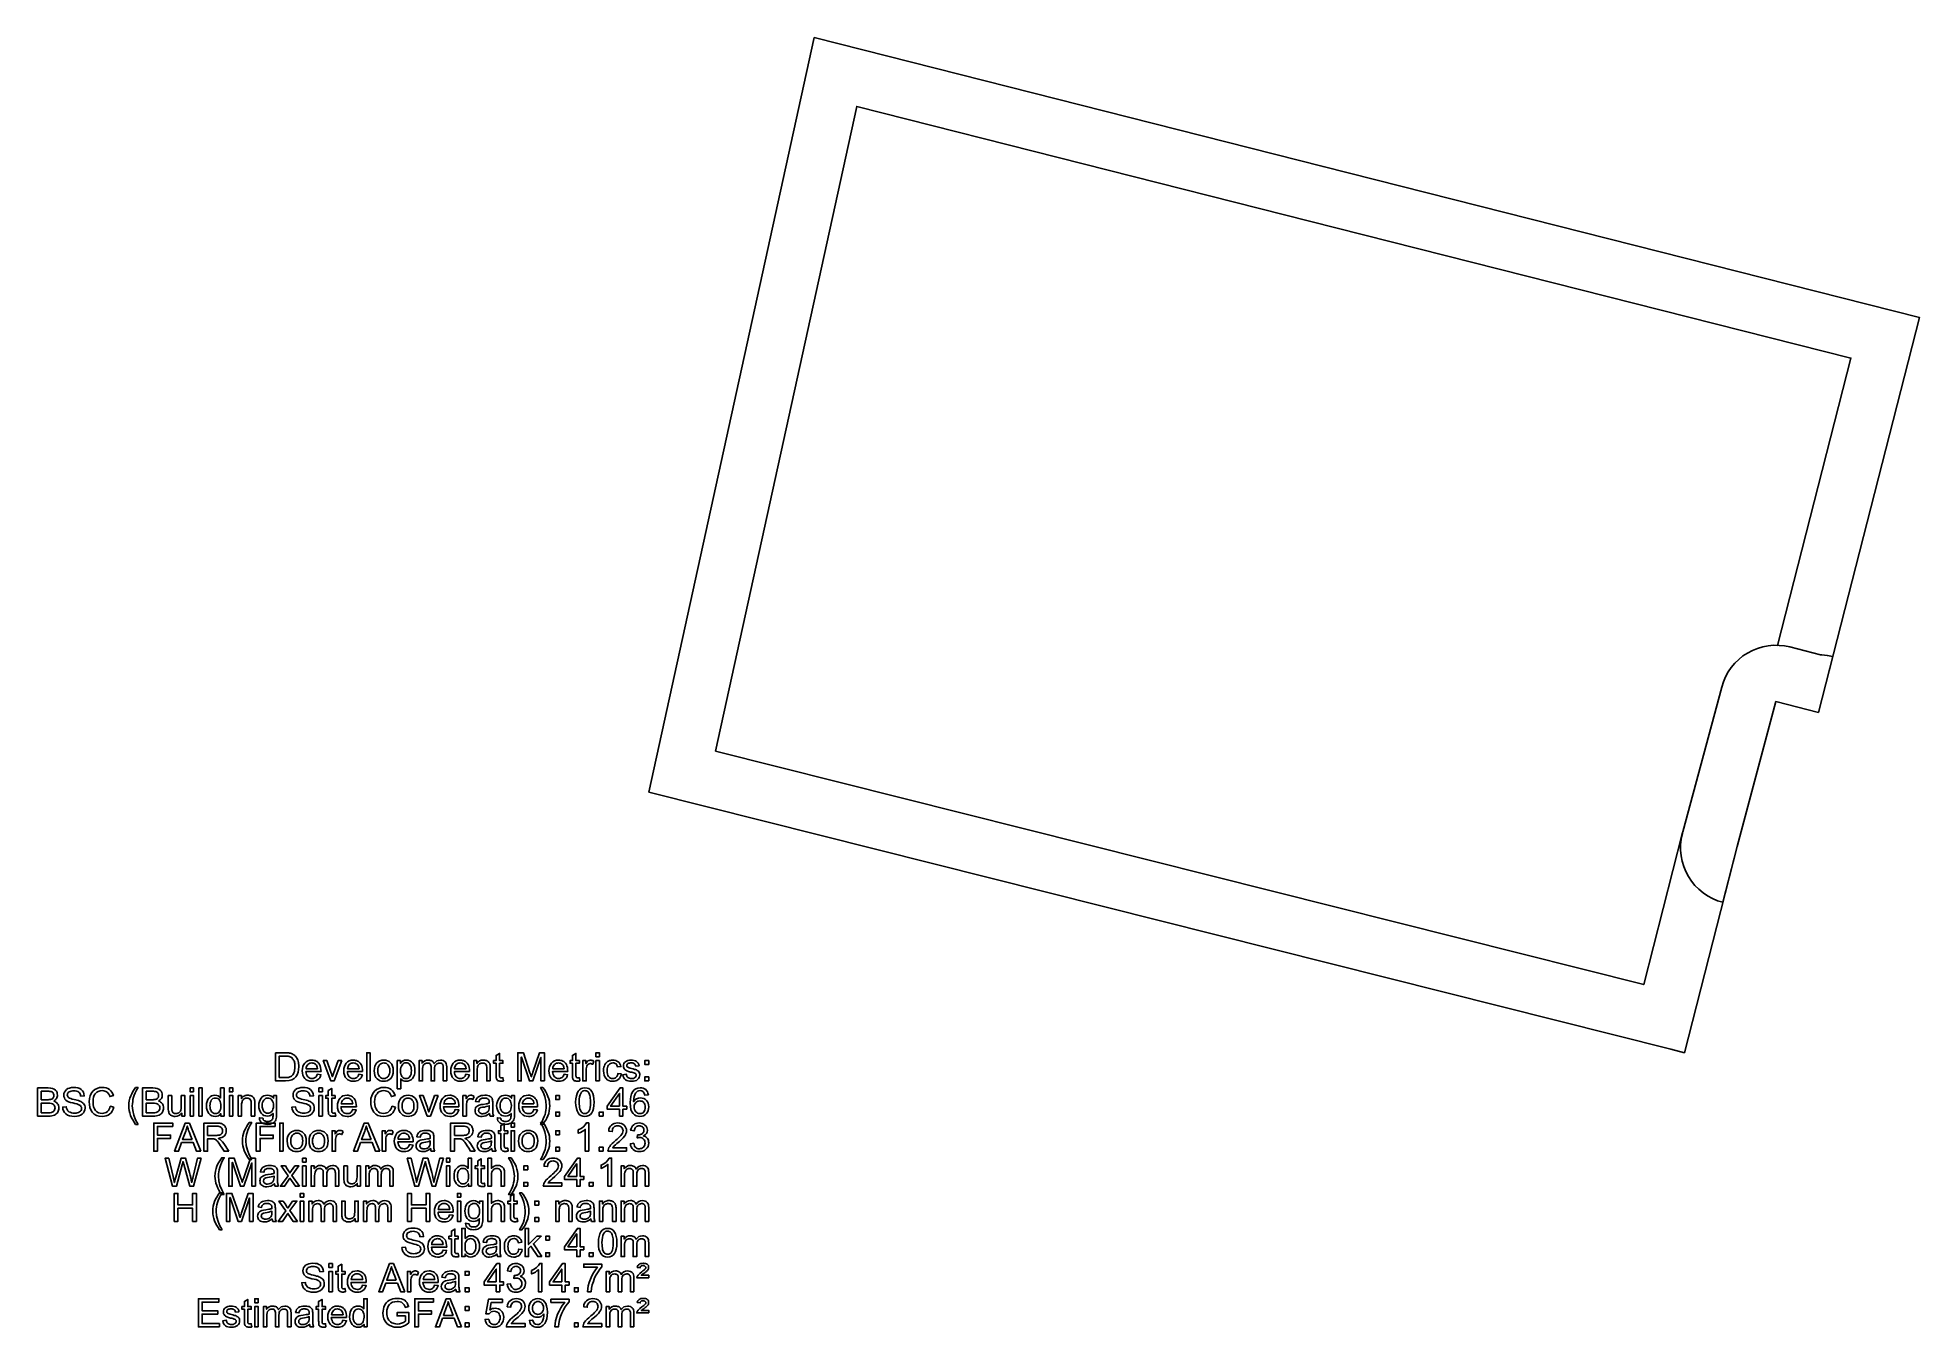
# Model space of a CAD drawing. Header units: metres. Extents: x -43 to 90, y -20 to 72.
import ezdxf

# ---------------------------------------------------------------- set-up
doc = ezdxf.new("R2010")
doc.units = ezdxf.units.M
for name, color, linetype in [('METRICS', 7, 'Continuous'), ('OFFSET', 3, 'Continuous'), ('SETBACK', 5, 'Continuous'), ('SITE', 1, 'Continuous')]:
    doc.layers.add(name, color=color, linetype=linetype)

msp = doc.modelspace()

# ---------------------------------------------------------------- linework, layer by layer
at = {"layer": 'METRICS'}
for points in [[(-26.55, 0), (-25.86, 0), (-25.77, 0), (-25.69, 0), (-25.61, -0.01), (-25.55, -0.02), (-25.48, -0.03), (-25.42, -0.05), (-25.36, -0.08), (-25.3, -0.11), (-25.24, -0.15), (-25.18, -0.19), (-25.13, -0.25), (-25.09, -0.31), (-25.04, -0.37), (-25.01, -0.44), (-24.97, -0.51), (-24.95, -0.59), (-24.92, -0.68), (-24.91, -0.77), (-24.9, -0.88), (-24.89, -0.99), (-24.91, -1.2), (-24.95, -1.39), (-25.01, -1.56), (-25.11, -1.72), (-25.23, -1.84), (-25.39, -1.93), (-25.59, -1.98), (-25.83, -2), (-26.55, -2), (-26.55, 0)], [(-19.82, -2), (-20.06, -2), (-20.06, 0), (-19.82, 0), (-19.82, -2)], [(-7.42, -2), (-7.67, -2), (-7.67, -0.33), (-7.68, -0.33), (-8.25, -2), (-8.49, -2), (-9.06, -0.3), (-9.07, -0.3), (-9.07, -2), (-9.32, -2), (-9.32, 0), (-8.92, 0), (-8.45, -1.42), (-8.42, -1.52), (-8.39, -1.61), (-8.37, -1.67), (-8.36, -1.71), (-8.35, -1.71), (-8.33, -1.65), (-8.31, -1.57), (-8.28, -1.49), (-8.25, -1.39), (-7.77, 0), (-7.42, 0), (-7.42, -2)], [(-3.51, -0.28), (-3.76, -0.28), (-3.76, 0), (-3.51, 0), (-3.51, -0.28)], [(-26.28, -1.76), (-25.86, -1.76), (-25.79, -1.76), (-25.73, -1.76), (-25.67, -1.75), (-25.62, -1.75), (-25.57, -1.73), (-25.52, -1.72), (-25.47, -1.69), (-25.41, -1.66), (-25.36, -1.62), (-25.32, -1.56), (-25.27, -1.5), (-25.24, -1.42), (-25.21, -1.33), (-25.19, -1.23), (-25.17, -1.11), (-25.17, -0.98), (-25.17, -0.91), (-25.17, -0.84), (-25.18, -0.77), (-25.19, -0.7), (-25.21, -0.64), (-25.23, -0.58), (-25.26, -0.52), (-25.29, -0.47), (-25.33, -0.42), (-25.37, -0.37), (-25.41, -0.34), (-25.46, -0.31), (-25.5, -0.29), (-25.55, -0.27), (-25.59, -0.26), (-25.64, -0.25), (-25.68, -0.24), (-25.74, -0.24), (-25.8, -0.24), (-25.86, -0.24), (-26.28, -0.24), (-26.28, -1.76)], [(-23.31, -1.34), (-24.39, -1.34), (-24.38, -1.45), (-24.35, -1.55), (-24.31, -1.63), (-24.26, -1.71), (-24.19, -1.76), (-24.12, -1.8), (-24.04, -1.82), (-23.95, -1.83), (-23.88, -1.83), (-23.82, -1.81), (-23.77, -1.79), (-23.72, -1.76), (-23.67, -1.72), (-23.63, -1.66), (-23.6, -1.6), (-23.57, -1.53), (-23.32, -1.56), (-23.35, -1.67), (-23.4, -1.77), (-23.47, -1.85), (-23.54, -1.91), (-23.63, -1.97), (-23.73, -2), (-23.83, -2.03), (-23.95, -2.03), (-24.11, -2.02), (-24.24, -1.98), (-24.36, -1.92), (-24.46, -1.83), (-24.54, -1.73), (-24.6, -1.6), (-24.63, -1.45), (-24.65, -1.29), (-24.63, -1.12), (-24.6, -0.98), (-24.55, -0.85), (-24.47, -0.73), (-24.37, -0.64), (-24.25, -0.57), (-24.12, -0.53), (-23.97, -0.52), (-23.89, -0.52), (-23.81, -0.54), (-23.74, -0.56), (-23.66, -0.59), (-23.59, -0.63), (-23.53, -0.68), (-23.47, -0.75), (-23.41, -0.83), (-23.37, -0.92), (-23.34, -1.04), (-23.32, -1.18), (-23.31, -1.34)], [(-23.56, -1.14), (-23.58, -1.03), (-23.6, -0.95), (-23.64, -0.87), (-23.7, -0.82), (-23.76, -0.78), (-23.83, -0.74), (-23.89, -0.73), (-23.97, -0.72), (-24.05, -0.73), (-24.12, -0.75), (-24.19, -0.79), (-24.25, -0.84), (-24.3, -0.9), (-24.34, -0.97), (-24.37, -1.05), (-24.38, -1.14), (-23.56, -1.14)], [(-21.84, -0.55), (-22.38, -2), (-22.61, -2), (-23.16, -0.55), (-22.9, -0.55), (-22.61, -1.39), (-22.57, -1.5), (-22.54, -1.59), (-22.52, -1.66), (-22.5, -1.71), (-22.5, -1.71), (-22.49, -1.66), (-22.47, -1.61), (-22.45, -1.55), (-22.42, -1.48), (-22.09, -0.55), (-21.84, -0.55)], [(-20.36, -1.34), (-21.44, -1.34), (-21.43, -1.45), (-21.4, -1.55), (-21.36, -1.63), (-21.31, -1.71), (-21.24, -1.76), (-21.17, -1.8), (-21.09, -1.82), (-21, -1.83), (-20.93, -1.83), (-20.87, -1.81), (-20.82, -1.79), (-20.77, -1.76), (-20.72, -1.72), (-20.68, -1.66), (-20.65, -1.6), (-20.62, -1.53), (-20.37, -1.56), (-20.4, -1.67), (-20.45, -1.77), (-20.52, -1.85), (-20.59, -1.91), (-20.68, -1.97), (-20.78, -2), (-20.88, -2.03), (-21, -2.03), (-21.16, -2.02), (-21.29, -1.98), (-21.41, -1.92), (-21.51, -1.83), (-21.59, -1.73), (-21.65, -1.6), (-21.68, -1.45), (-21.69, -1.29), (-21.68, -1.12), (-21.65, -0.98), (-21.59, -0.85), (-21.52, -0.73), (-21.42, -0.64), (-21.3, -0.57), (-21.17, -0.53), (-21.02, -0.52), (-20.94, -0.52), (-20.86, -0.54), (-20.78, -0.56), (-20.71, -0.59), (-20.64, -0.63), (-20.57, -0.68), (-20.52, -0.75), (-20.46, -0.83), (-20.42, -0.92), (-20.38, -1.04), (-20.37, -1.18), (-20.36, -1.34)], [(-20.61, -1.14), (-20.63, -1.03), (-20.65, -0.95), (-20.69, -0.87), (-20.75, -0.82), (-20.81, -0.78), (-20.88, -0.74), (-20.94, -0.73), (-21.02, -0.72), (-21.1, -0.73), (-21.17, -0.75), (-21.24, -0.79), (-21.3, -0.84), (-21.35, -0.9), (-21.39, -0.97), (-21.41, -1.05), (-21.43, -1.14), (-20.61, -1.14)], [(-18.85, -0.52), (-18.71, -0.53), (-18.58, -0.57), (-18.47, -0.63), (-18.37, -0.71), (-18.28, -0.82), (-18.22, -0.94), (-18.19, -1.09), (-18.17, -1.25), (-18.19, -1.45), (-18.23, -1.62), (-18.29, -1.75), (-18.38, -1.86), (-18.49, -1.93), (-18.6, -1.99), (-18.73, -2.02), (-18.85, -2.03), (-18.99, -2.02), (-19.11, -1.99), (-19.22, -1.93), (-19.33, -1.85), (-19.42, -1.75), (-19.48, -1.62), (-19.52, -1.46), (-19.53, -1.28), (-19.52, -1.1), (-19.48, -0.94), (-19.42, -0.81), (-19.34, -0.71), (-19.23, -0.63), (-19.12, -0.57), (-18.99, -0.53), (-18.85, -0.52)], [(-18.85, -1.83), (-18.75, -1.82), (-18.67, -1.79), (-18.59, -1.74), (-18.53, -1.68), (-18.49, -1.59), (-18.45, -1.5), (-18.43, -1.39), (-18.42, -1.27), (-18.43, -1.14), (-18.46, -1.03), (-18.49, -0.94), (-18.55, -0.86), (-18.61, -0.8), (-18.69, -0.75), (-18.77, -0.73), (-18.85, -0.72), (-18.94, -0.73), (-19.02, -0.76), (-19.1, -0.8), (-19.16, -0.86), (-19.21, -0.94), (-19.25, -1.03), (-19.27, -1.15), (-19.28, -1.28), (-19.27, -1.41), (-19.25, -1.52), (-19.21, -1.61), (-19.16, -1.69), (-19.09, -1.75), (-19.02, -1.8), (-18.94, -1.82), (-18.85, -1.83)], [(-17.66, -0.74), (-17.58, -0.64), (-17.48, -0.57), (-17.37, -0.53), (-17.24, -0.52), (-17.11, -0.53), (-16.99, -0.57), (-16.88, -0.64), (-16.79, -0.73), (-16.72, -0.84), (-16.67, -0.96), (-16.64, -1.11), (-16.63, -1.26), (-16.64, -1.43), (-16.67, -1.58), (-16.73, -1.71), (-16.81, -1.83), (-16.91, -1.92), (-17.01, -1.98), (-17.13, -2.02), (-17.26, -2.03), (-17.37, -2.02), (-17.47, -1.99), (-17.56, -1.93), (-17.63, -1.85), (-17.64, -1.85), (-17.64, -2.56), (-17.89, -2.56), (-17.89, -0.55), (-17.66, -0.55), (-17.66, -0.74), (-17.66, -0.74)], [(-17.28, -1.83), (-17.19, -1.82), (-17.12, -1.8), (-17.05, -1.75), (-16.99, -1.69), (-16.94, -1.61), (-16.91, -1.51), (-16.89, -1.4), (-16.88, -1.26), (-16.89, -1.14), (-16.91, -1.03), (-16.94, -0.93), (-16.99, -0.86), (-17.05, -0.79), (-17.11, -0.75), (-17.18, -0.72), (-17.26, -0.71), (-17.35, -0.72), (-17.42, -0.75), (-17.49, -0.8), (-17.55, -0.87), (-17.6, -0.96), (-17.64, -1.05), (-17.66, -1.16), (-17.66, -1.29), (-17.66, -1.41), (-17.64, -1.52), (-17.6, -1.62), (-17.56, -1.69), (-17.5, -1.75), (-17.43, -1.8), (-17.36, -1.82), (-17.28, -1.83)], [(-14.37, -2), (-14.62, -2), (-14.62, -1.09), (-14.62, -1.04), (-14.62, -0.99), (-14.63, -0.95), (-14.63, -0.91), (-14.64, -0.88), (-14.66, -0.85), (-14.68, -0.82), (-14.7, -0.79), (-14.73, -0.76), (-14.77, -0.75), (-14.82, -0.73), (-14.88, -0.73), (-14.95, -0.74), (-15.01, -0.76), (-15.07, -0.79), (-15.13, -0.83), (-15.17, -0.89), (-15.21, -0.96), (-15.23, -1.05), (-15.23, -1.16), (-15.23, -2), (-15.48, -2), (-15.48, -1.06), (-15.48, -0.97), (-15.5, -0.9), (-15.52, -0.84), (-15.55, -0.8), (-15.58, -0.77), (-15.62, -0.75), (-15.68, -0.74), (-15.73, -0.73), (-15.81, -0.74), (-15.88, -0.76), (-15.94, -0.79), (-15.99, -0.84), (-16.04, -0.91), (-16.07, -1), (-16.09, -1.11), (-16.09, -1.25), (-16.09, -2), (-16.34, -2), (-16.34, -0.55), (-16.12, -0.55), (-16.12, -0.75), (-16.11, -0.75), (-16.03, -0.65), (-15.93, -0.58), (-15.81, -0.53), (-15.68, -0.52), (-15.6, -0.52), (-15.54, -0.54), (-15.47, -0.56), (-15.42, -0.58), (-15.37, -0.62), (-15.33, -0.66), (-15.3, -0.71), (-15.27, -0.77), (-15.18, -0.66), (-15.08, -0.58), (-14.96, -0.54), (-14.82, -0.52), (-14.72, -0.53), (-14.63, -0.55), (-14.55, -0.59), (-14.49, -0.64), (-14.44, -0.71), (-14.4, -0.79), (-14.38, -0.89), (-14.37, -1.01), (-14.37, -2)], [(-12.75, -1.34), (-13.83, -1.34), (-13.82, -1.45), (-13.79, -1.55), (-13.75, -1.63), (-13.7, -1.71), (-13.63, -1.76), (-13.56, -1.8), (-13.48, -1.82), (-13.39, -1.83), (-13.32, -1.83), (-13.26, -1.81), (-13.21, -1.79), (-13.16, -1.76), (-13.11, -1.72), (-13.07, -1.66), (-13.04, -1.6), (-13.01, -1.53), (-12.76, -1.56), (-12.79, -1.67), (-12.84, -1.77), (-12.91, -1.85), (-12.98, -1.91), (-13.07, -1.97), (-13.17, -2), (-13.27, -2.03), (-13.39, -2.03), (-13.55, -2.02), (-13.68, -1.98), (-13.8, -1.92), (-13.9, -1.83), (-13.98, -1.73), (-14.04, -1.6), (-14.07, -1.45), (-14.08, -1.29), (-14.07, -1.12), (-14.04, -0.98), (-13.98, -0.85), (-13.91, -0.73), (-13.81, -0.64), (-13.69, -0.57), (-13.56, -0.53), (-13.41, -0.52), (-13.33, -0.52), (-13.25, -0.54), (-13.17, -0.56), (-13.1, -0.59), (-13.03, -0.63), (-12.96, -0.68), (-12.91, -0.75), (-12.85, -0.83), (-12.81, -0.92), (-12.77, -1.04), (-12.76, -1.18), (-12.75, -1.34)], [(-13, -1.14), (-13.02, -1.03), (-13.04, -0.95), (-13.08, -0.87), (-13.14, -0.82), (-13.2, -0.78), (-13.27, -0.74), (-13.33, -0.73), (-13.41, -0.72), (-13.49, -0.73), (-13.56, -0.75), (-13.63, -0.79), (-13.69, -0.84), (-13.74, -0.9), (-13.78, -0.97), (-13.81, -1.05), (-13.82, -1.14), (-13, -1.14)], [(-11.27, -2), (-11.52, -2), (-11.52, -1.12), (-11.52, -1.02), (-11.54, -0.93), (-11.56, -0.86), (-11.6, -0.81), (-11.64, -0.78), (-11.69, -0.75), (-11.75, -0.74), (-11.82, -0.73), (-11.87, -0.73), (-11.92, -0.74), (-11.98, -0.76), (-12.03, -0.78), (-12.07, -0.81), (-12.11, -0.85), (-12.14, -0.89), (-12.16, -0.93), (-12.18, -0.99), (-12.19, -1.05), (-12.2, -1.13), (-12.2, -1.21), (-12.2, -2), (-12.45, -2), (-12.45, -0.55), (-12.23, -0.55), (-12.23, -0.76), (-12.22, -0.76), (-12.18, -0.7), (-12.14, -0.65), (-12.09, -0.61), (-12.03, -0.58), (-11.97, -0.55), (-11.91, -0.53), (-11.84, -0.52), (-11.77, -0.52), (-11.71, -0.52), (-11.65, -0.53), (-11.6, -0.54), (-11.54, -0.56), (-11.49, -0.58), (-11.44, -0.61), (-11.4, -0.65), (-11.37, -0.68), (-11.34, -0.73), (-11.31, -0.77), (-11.3, -0.81), (-11.29, -0.86), (-11.28, -0.91), (-11.27, -0.97), (-11.27, -1.03), (-11.27, -1.11), (-11.27, -2)], [(-10.33, -2), (-10.39, -2.01), (-10.43, -2.01), (-10.48, -2.02), (-10.52, -2.02), (-10.59, -2.02), (-10.66, -2), (-10.71, -1.99), (-10.75, -1.96), (-10.79, -1.93), (-10.81, -1.9), (-10.83, -1.86), (-10.84, -1.82), (-10.85, -1.77), (-10.86, -1.71), (-10.86, -1.65), (-10.86, -1.58), (-10.86, -0.74), (-11.04, -0.74), (-11.04, -0.55), (-10.86, -0.55), (-10.86, -0.19), (-10.61, -0.04), (-10.61, -0.55), (-10.37, -0.55), (-10.37, -0.74), (-10.61, -0.74), (-10.61, -1.59), (-10.61, -1.64), (-10.61, -1.68), (-10.6, -1.72), (-10.59, -1.74), (-10.58, -1.76), (-10.55, -1.78), (-10.52, -1.79), (-10.48, -1.79), (-10.45, -1.79), (-10.42, -1.79), (-10.4, -1.78), (-10.37, -1.78), (-10.33, -2)], [(-5.76, -1.34), (-6.85, -1.34), (-6.83, -1.45), (-6.8, -1.55), (-6.76, -1.63), (-6.71, -1.71), (-6.64, -1.76), (-6.57, -1.8), (-6.49, -1.82), (-6.4, -1.83), (-6.34, -1.83), (-6.27, -1.81), (-6.22, -1.79), (-6.17, -1.76), (-6.12, -1.72), (-6.08, -1.66), (-6.05, -1.6), (-6.02, -1.53), (-5.77, -1.56), (-5.81, -1.67), (-5.86, -1.77), (-5.92, -1.85), (-5.99, -1.91), (-6.08, -1.97), (-6.18, -2), (-6.29, -2.03), (-6.4, -2.03), (-6.56, -2.02), (-6.69, -1.98), (-6.81, -1.92), (-6.91, -1.83), (-6.99, -1.73), (-7.05, -1.6), (-7.09, -1.45), (-7.1, -1.29), (-7.09, -1.12), (-7.05, -0.98), (-7, -0.85), (-6.92, -0.73), (-6.82, -0.64), (-6.7, -0.57), (-6.57, -0.53), (-6.42, -0.52), (-6.34, -0.52), (-6.26, -0.54), (-6.19, -0.56), (-6.11, -0.59), (-6.04, -0.63), (-5.98, -0.68), (-5.92, -0.75), (-5.86, -0.83), (-5.82, -0.92), (-5.79, -1.04), (-5.77, -1.18), (-5.76, -1.34)], [(-6.01, -1.14), (-6.03, -1.03), (-6.06, -0.95), (-6.1, -0.87), (-6.15, -0.82), (-6.21, -0.78), (-6.28, -0.74), (-6.35, -0.73), (-6.42, -0.72), (-6.5, -0.73), (-6.58, -0.75), (-6.64, -0.79), (-6.7, -0.84), (-6.75, -0.9), (-6.79, -0.97), (-6.82, -1.05), (-6.83, -1.14), (-6.01, -1.14)], [(-4.9, -2), (-4.95, -2.01), (-5, -2.01), (-5.04, -2.02), (-5.08, -2.02), (-5.16, -2.02), (-5.22, -2), (-5.28, -1.99), (-5.32, -1.96), (-5.35, -1.93), (-5.38, -1.9), (-5.4, -1.86), (-5.41, -1.82), (-5.42, -1.77), (-5.42, -1.71), (-5.42, -1.65), (-5.43, -1.58), (-5.43, -0.74), (-5.6, -0.74), (-5.6, -0.55), (-5.43, -0.55), (-5.43, -0.19), (-5.18, -0.04), (-5.18, -0.55), (-4.93, -0.55), (-4.93, -0.74), (-5.18, -0.74), (-5.18, -1.59), (-5.18, -1.64), (-5.17, -1.68), (-5.17, -1.72), (-5.16, -1.74), (-5.14, -1.76), (-5.12, -1.78), (-5.09, -1.79), (-5.04, -1.79), (-5.02, -1.79), (-4.99, -1.79), (-4.96, -1.78), (-4.93, -1.78), (-4.9, -2)], [(-3.91, -0.6), (-3.99, -0.82), (-4.04, -0.8), (-4.08, -0.78), (-4.13, -0.77), (-4.17, -0.77), (-4.24, -0.78), (-4.29, -0.8), (-4.34, -0.84), (-4.38, -0.89), (-4.41, -0.96), (-4.43, -1.04), (-4.45, -1.14), (-4.45, -1.24), (-4.45, -2), (-4.7, -2), (-4.7, -0.55), (-4.47, -0.55), (-4.47, -0.77), (-4.47, -0.77), (-4.4, -0.66), (-4.33, -0.58), (-4.25, -0.54), (-4.16, -0.52), (-4.1, -0.52), (-4.04, -0.54), (-3.97, -0.56), (-3.91, -0.6)], [(-3.51, -2), (-3.76, -2), (-3.76, -0.55), (-3.51, -0.55), (-3.51, -2)], [(-1.95, -1.5), (-1.98, -1.63), (-2.03, -1.74), (-2.09, -1.83), (-2.17, -1.91), (-2.26, -1.96), (-2.35, -2), (-2.45, -2.03), (-2.56, -2.03), (-2.71, -2.02), (-2.84, -1.98), (-2.95, -1.92), (-3.04, -1.83), (-3.12, -1.72), (-3.17, -1.59), (-3.2, -1.44), (-3.22, -1.28), (-3.21, -1.15), (-3.19, -1.03), (-3.16, -0.92), (-3.12, -0.83), (-3.06, -0.75), (-3.01, -0.68), (-2.94, -0.63), (-2.87, -0.59), (-2.79, -0.56), (-2.72, -0.54), (-2.64, -0.52), (-2.56, -0.52), (-2.45, -0.53), (-2.35, -0.55), (-2.26, -0.59), (-2.17, -0.64), (-2.1, -0.7), (-2.05, -0.78), (-2, -0.87), (-1.98, -0.98), (-2.22, -1.01), (-2.24, -0.95), (-2.26, -0.89), (-2.3, -0.84), (-2.33, -0.79), (-2.38, -0.76), (-2.43, -0.74), (-2.48, -0.72), (-2.55, -0.72), (-2.64, -0.73), (-2.73, -0.76), (-2.8, -0.8), (-2.86, -0.87), (-2.9, -0.95), (-2.94, -1.04), (-2.96, -1.15), (-2.96, -1.27), (-2.96, -1.4), (-2.94, -1.51), (-2.91, -1.61), (-2.86, -1.69), (-2.8, -1.75), (-2.73, -1.8), (-2.65, -1.82), (-2.56, -1.83), (-2.48, -1.83), (-2.42, -1.81), (-2.36, -1.78), (-2.31, -1.74), (-2.27, -1.69), (-2.24, -1.63), (-2.21, -1.55), (-2.2, -1.47), (-1.95, -1.5)], [(-0.93, -0.96), (-0.95, -0.9), (-0.97, -0.85), (-0.99, -0.81), (-1.03, -0.78), (-1.07, -0.75), (-1.12, -0.74), (-1.18, -0.72), (-1.25, -0.72), (-1.32, -0.72), (-1.38, -0.73), (-1.43, -0.75), (-1.48, -0.77), (-1.52, -0.79), (-1.54, -0.83), (-1.56, -0.86), (-1.56, -0.91), (-1.56, -0.95), (-1.55, -0.98), (-1.53, -1.01), (-1.5, -1.03), (-1.45, -1.05), (-1.39, -1.07), (-1.32, -1.09), (-1.22, -1.12), (-1.12, -1.15), (-1.02, -1.18), (-0.94, -1.2), (-0.88, -1.22), (-0.83, -1.25), (-0.78, -1.28), (-0.74, -1.31), (-0.7, -1.35), (-0.68, -1.39), (-0.66, -1.45), (-0.64, -1.51), (-0.64, -1.58), (-0.65, -1.67), (-0.68, -1.75), (-0.73, -1.83), (-0.8, -1.9), (-0.88, -1.96), (-0.98, -2), (-1.1, -2.03), (-1.22, -2.03), (-1.35, -2.03), (-1.47, -2), (-1.57, -1.97), (-1.65, -1.92), (-1.72, -1.85), (-1.78, -1.77), (-1.82, -1.68), (-1.84, -1.57), (-1.6, -1.53), (-1.58, -1.6), (-1.56, -1.66), (-1.53, -1.71), (-1.48, -1.76), (-1.43, -1.79), (-1.37, -1.81), (-1.3, -1.83), (-1.22, -1.83), (-1.15, -1.83), (-1.08, -1.82), (-1.02, -1.79), (-0.98, -1.76), (-0.94, -1.73), (-0.91, -1.69), (-0.9, -1.65), (-0.89, -1.6), (-0.89, -1.57), (-0.9, -1.54), (-0.91, -1.52), (-0.93, -1.5), (-0.95, -1.48), (-0.97, -1.46), (-1, -1.45), (-1.03, -1.44), (-1.07, -1.42), (-1.13, -1.41), (-1.2, -1.39), (-1.3, -1.37), (-1.44, -1.33), (-1.55, -1.28), (-1.64, -1.24), (-1.7, -1.19), (-1.75, -1.13), (-1.78, -1.07), (-1.8, -1.01), (-1.8, -0.94), (-1.79, -0.85), (-1.77, -0.77), (-1.72, -0.7), (-1.66, -0.64), (-1.58, -0.59), (-1.49, -0.55), (-1.38, -0.53), (-1.27, -0.52), (-1.15, -0.53), (-1.04, -0.55), (-0.94, -0.58), (-0.87, -0.62), (-0.8, -0.68), (-0.75, -0.75), (-0.71, -0.83), (-0.69, -0.92), (-0.93, -0.96)], [(0, -0.83), (-0.28, -0.83), (-0.28, -0.55), (0, -0.55), (0, -0.83)], [(-42.33, -3.44), (-42.25, -3.47), (-42.17, -3.51), (-42.11, -3.56), (-42.05, -3.62), (-42.01, -3.69), (-41.98, -3.76), (-41.96, -3.84), (-41.96, -3.92), (-41.96, -4), (-41.98, -4.08), (-42.01, -4.16), (-42.04, -4.23), (-42.09, -4.29), (-42.15, -4.35), (-42.21, -4.4), (-42.28, -4.43), (-42.37, -4.46), (-42.47, -4.48), (-42.58, -4.5), (-42.71, -4.5), (-43.47, -4.5), (-43.47, -2.5), (-42.72, -2.5), (-42.55, -2.51), (-42.41, -2.54), (-42.29, -2.59), (-42.21, -2.66), (-42.14, -2.74), (-42.09, -2.83), (-42.07, -2.92), (-42.06, -3.01), (-42.06, -3.07), (-42.07, -3.14), (-42.1, -3.2), (-42.13, -3.25), (-42.17, -3.31), (-42.21, -3.35), (-42.27, -3.4), (-42.33, -3.44)], [(-40.41, -3.09), (-40.43, -3), (-40.45, -2.92), (-40.5, -2.85), (-40.55, -2.8), (-40.62, -2.76), (-40.7, -2.73), (-40.79, -2.71), (-40.9, -2.7), (-41, -2.71), (-41.08, -2.72), (-41.16, -2.75), (-41.23, -2.78), (-41.29, -2.82), (-41.33, -2.87), (-41.35, -2.93), (-41.36, -3), (-41.35, -3.06), (-41.33, -3.12), (-41.3, -3.16), (-41.26, -3.2), (-41.2, -3.23), (-41.12, -3.26), (-41.01, -3.29), (-40.88, -3.32), (-40.76, -3.35), (-40.66, -3.38), (-40.56, -3.4), (-40.48, -3.43), (-40.4, -3.47), (-40.33, -3.51), (-40.27, -3.55), (-40.21, -3.61), (-40.16, -3.68), (-40.12, -3.75), (-40.1, -3.84), (-40.1, -3.94), (-40.11, -4.06), (-40.15, -4.17), (-40.21, -4.27), (-40.3, -4.36), (-40.41, -4.44), (-40.54, -4.49), (-40.68, -4.52), (-40.84, -4.53), (-41.03, -4.52), (-41.2, -4.49), (-41.35, -4.43), (-41.47, -4.35), (-41.56, -4.24), (-41.63, -4.13), (-41.67, -4), (-41.69, -3.86), (-41.44, -3.84), (-41.42, -3.95), (-41.38, -4.04), (-41.33, -4.12), (-41.25, -4.19), (-41.16, -4.23), (-41.07, -4.27), (-40.96, -4.29), (-40.85, -4.3), (-40.74, -4.29), (-40.65, -4.27), (-40.56, -4.24), (-40.49, -4.2), (-40.43, -4.15), (-40.38, -4.1), (-40.36, -4.03), (-40.35, -3.96), (-40.36, -3.88), (-40.39, -3.81), (-40.43, -3.76), (-40.49, -3.72), (-40.58, -3.68), (-40.69, -3.64), (-40.82, -3.61), (-40.97, -3.57), (-41.13, -3.53), (-41.27, -3.48), (-41.37, -3.43), (-41.46, -3.36), (-41.53, -3.29), (-41.57, -3.21), (-41.6, -3.12), (-41.61, -3.02), (-41.6, -2.9), (-41.56, -2.8), (-41.5, -2.71), (-41.42, -2.62), (-41.32, -2.55), (-41.2, -2.51), (-41.06, -2.48), (-40.91, -2.47), (-40.75, -2.48), (-40.61, -2.5), (-40.48, -2.55), (-40.37, -2.62), (-40.28, -2.71), (-40.22, -2.81), (-40.18, -2.93), (-40.16, -3.07), (-40.41, -3.09)], [(-38.04, -3.87), (-38.09, -4.02), (-38.16, -4.16), (-38.25, -4.27), (-38.35, -4.37), (-38.46, -4.44), (-38.59, -4.49), (-38.72, -4.52), (-38.87, -4.53), (-39.1, -4.51), (-39.29, -4.46), (-39.46, -4.36), (-39.58, -4.23), (-39.68, -4.06), (-39.75, -3.89), (-39.79, -3.69), (-39.81, -3.49), (-39.79, -3.26), (-39.74, -3.06), (-39.66, -2.89), (-39.55, -2.74), (-39.4, -2.62), (-39.24, -2.53), (-39.06, -2.48), (-38.87, -2.47), (-38.73, -2.48), (-38.6, -2.5), (-38.48, -2.55), (-38.37, -2.61), (-38.27, -2.7), (-38.19, -2.8), (-38.13, -2.92), (-38.08, -3.05), (-38.34, -3.11), (-38.37, -3.01), (-38.42, -2.93), (-38.47, -2.86), (-38.53, -2.8), (-38.61, -2.75), (-38.69, -2.72), (-38.77, -2.7), (-38.87, -2.69), (-39.02, -2.71), (-39.16, -2.75), (-39.27, -2.81), (-39.37, -2.91), (-39.44, -3.02), (-39.49, -3.16), (-39.52, -3.31), (-39.53, -3.48), (-39.52, -3.68), (-39.49, -3.85), (-39.43, -3.99), (-39.36, -4.1), (-39.26, -4.19), (-39.15, -4.26), (-39.03, -4.29), (-38.89, -4.31), (-38.78, -4.3), (-38.68, -4.28), (-38.59, -4.24), (-38.51, -4.18), (-38.44, -4.11), (-38.39, -4.02), (-38.34, -3.92), (-38.31, -3.8), (-38.04, -3.87)], [(-36.33, -5.09), (-36.5, -5.09), (-36.61, -4.94), (-36.71, -4.78), (-36.79, -4.62), (-36.86, -4.45), (-36.92, -4.28), (-36.96, -4.11), (-36.98, -3.95), (-36.99, -3.78), (-36.98, -3.59), (-36.95, -3.41), (-36.91, -3.24), (-36.85, -3.07), (-36.78, -2.91), (-36.7, -2.76), (-36.6, -2.61), (-36.5, -2.47), (-36.33, -2.47), (-36.44, -2.66), (-36.53, -2.84), (-36.6, -3.01), (-36.65, -3.16), (-36.69, -3.32), (-36.71, -3.47), (-36.73, -3.62), (-36.74, -3.77), (-36.71, -4.1), (-36.63, -4.43), (-36.51, -4.76), (-36.33, -5.09)], [(-34.88, -3.44), (-34.79, -3.47), (-34.72, -3.51), (-34.65, -3.56), (-34.6, -3.62), (-34.56, -3.69), (-34.53, -3.76), (-34.51, -3.84), (-34.51, -3.92), (-34.51, -4), (-34.53, -4.08), (-34.56, -4.16), (-34.59, -4.23), (-34.64, -4.29), (-34.69, -4.35), (-34.76, -4.4), (-34.83, -4.43), (-34.92, -4.46), (-35.02, -4.48), (-35.13, -4.5), (-35.25, -4.5), (-36.02, -4.5), (-36.02, -2.5), (-35.27, -2.5), (-35.1, -2.51), (-34.96, -2.54), (-34.84, -2.59), (-34.76, -2.66), (-34.69, -2.74), (-34.64, -2.83), (-34.62, -2.92), (-34.61, -3.01), (-34.61, -3.07), (-34.62, -3.14), (-34.64, -3.2), (-34.67, -3.25), (-34.71, -3.31), (-34.76, -3.35), (-34.82, -3.4), (-34.88, -3.44)], [(-32.38, -2.78), (-32.62, -2.78), (-32.62, -2.5), (-32.38, -2.5), (-32.38, -2.78)], [(-31.76, -4.5), (-32, -4.5), (-32, -2.5), (-31.76, -2.5), (-31.76, -4.5)], [(-30.21, -4.5), (-30.44, -4.5), (-30.44, -4.32), (-30.44, -4.32), (-30.52, -4.41), (-30.61, -4.48), (-30.72, -4.52), (-30.84, -4.53), (-30.97, -4.52), (-31.09, -4.48), (-31.19, -4.42), (-31.29, -4.32), (-31.37, -4.21), (-31.42, -4.08), (-31.46, -3.94), (-31.47, -3.78), (-31.46, -3.61), (-31.42, -3.46), (-31.37, -3.33), (-31.3, -3.22), (-31.21, -3.13), (-31.1, -3.07), (-30.99, -3.03), (-30.86, -3.02), (-30.73, -3.03), (-30.63, -3.07), (-30.54, -3.13), (-30.46, -3.22), (-30.46, -3.22), (-30.46, -2.5), (-30.21, -2.5), (-30.21, -4.5)], [(-29.58, -2.78), (-29.83, -2.78), (-29.83, -2.5), (-29.58, -2.5), (-29.58, -2.78)], [(-24.11, -3.09), (-24.12, -3), (-24.15, -2.92), (-24.19, -2.85), (-24.24, -2.8), (-24.31, -2.76), (-24.39, -2.73), (-24.49, -2.71), (-24.59, -2.7), (-24.69, -2.71), (-24.78, -2.72), (-24.86, -2.75), (-24.92, -2.78), (-24.98, -2.82), (-25.02, -2.87), (-25.05, -2.93), (-25.05, -3), (-25.05, -3.06), (-25.03, -3.12), (-25, -3.16), (-24.95, -3.2), (-24.89, -3.23), (-24.81, -3.26), (-24.7, -3.29), (-24.58, -3.32), (-24.46, -3.35), (-24.35, -3.38), (-24.25, -3.4), (-24.17, -3.43), (-24.09, -3.47), (-24.02, -3.51), (-23.96, -3.55), (-23.9, -3.61), (-23.85, -3.68), (-23.82, -3.75), (-23.8, -3.84), (-23.79, -3.94), (-23.8, -4.06), (-23.84, -4.17), (-23.91, -4.27), (-24, -4.36), (-24.11, -4.44), (-24.23, -4.49), (-24.37, -4.52), (-24.53, -4.53), (-24.73, -4.52), (-24.9, -4.49), (-25.04, -4.43), (-25.16, -4.35), (-25.25, -4.24), (-25.32, -4.13), (-25.36, -4), (-25.38, -3.86), (-25.13, -3.84), (-25.11, -3.95), (-25.08, -4.04), (-25.02, -4.12), (-24.95, -4.19), (-24.86, -4.23), (-24.76, -4.27), (-24.66, -4.29), (-24.54, -4.3), (-24.44, -4.29), (-24.34, -4.27), (-24.26, -4.24), (-24.18, -4.2), (-24.12, -4.15), (-24.08, -4.1), (-24.05, -4.03), (-24.05, -3.96), (-24.05, -3.88), (-24.08, -3.81), (-24.13, -3.76), (-24.19, -3.72), (-24.27, -3.68), (-24.38, -3.64), (-24.51, -3.61), (-24.67, -3.57), (-24.83, -3.53), (-24.96, -3.48), (-25.07, -3.43), (-25.16, -3.36), (-25.22, -3.29), (-25.27, -3.21), (-25.29, -3.12), (-25.3, -3.02), (-25.29, -2.9), (-25.26, -2.8), (-25.2, -2.71), (-25.12, -2.62), (-25.01, -2.55), (-24.89, -2.51), (-24.76, -2.48), (-24.6, -2.47), (-24.44, -2.48), (-24.3, -2.5), (-24.18, -2.55), (-24.07, -2.62), (-23.98, -2.71), (-23.91, -2.81), (-23.87, -2.93), (-23.85, -3.07), (-24.11, -3.09)], [(-23.21, -2.78), (-23.46, -2.78), (-23.46, -2.5), (-23.21, -2.5), (-23.21, -2.78)], [(-22.27, -4.5), (-22.33, -4.51), (-22.37, -4.51), (-22.42, -4.52), (-22.46, -4.52), (-22.53, -4.52), (-22.6, -4.5), (-22.65, -4.49), (-22.69, -4.46), (-22.72, -4.43), (-22.75, -4.4), (-22.77, -4.36), (-22.78, -4.32), (-22.79, -4.27), (-22.79, -4.21), (-22.8, -4.15), (-22.8, -4.08), (-22.8, -3.24), (-22.98, -3.24), (-22.98, -3.05), (-22.8, -3.05), (-22.8, -2.69), (-22.55, -2.54), (-22.55, -3.05), (-22.31, -3.05), (-22.31, -3.24), (-22.55, -3.24), (-22.55, -4.09), (-22.55, -4.14), (-22.55, -4.18), (-22.54, -4.22), (-22.53, -4.24), (-22.51, -4.26), (-22.49, -4.28), (-22.46, -4.29), (-22.42, -4.29), (-22.39, -4.29), (-22.36, -4.29), (-22.33, -4.28), (-22.31, -4.28), (-22.27, -4.5)], [(-18.01, -3.87), (-18.06, -4.02), (-18.13, -4.16), (-18.21, -4.27), (-18.31, -4.37), (-18.43, -4.44), (-18.55, -4.49), (-18.69, -4.52), (-18.84, -4.53), (-19.07, -4.51), (-19.26, -4.46), (-19.42, -4.36), (-19.55, -4.23), (-19.65, -4.06), (-19.72, -3.89), (-19.76, -3.69), (-19.78, -3.49), (-19.76, -3.26), (-19.71, -3.06), (-19.63, -2.89), (-19.51, -2.74), (-19.37, -2.62), (-19.21, -2.53), (-19.03, -2.48), (-18.83, -2.47), (-18.69, -2.48), (-18.56, -2.5), (-18.44, -2.55), (-18.33, -2.61), (-18.24, -2.7), (-18.16, -2.8), (-18.09, -2.92), (-18.04, -3.05), (-18.3, -3.11), (-18.34, -3.01), (-18.39, -2.93), (-18.44, -2.86), (-18.5, -2.8), (-18.57, -2.75), (-18.65, -2.72), (-18.74, -2.7), (-18.84, -2.69), (-18.99, -2.71), (-19.12, -2.75), (-19.24, -2.81), (-19.33, -2.91), (-19.41, -3.02), (-19.46, -3.16), (-19.49, -3.31), (-19.5, -3.48), (-19.49, -3.68), (-19.46, -3.85), (-19.4, -3.99), (-19.32, -4.1), (-19.23, -4.19), (-19.12, -4.26), (-19, -4.29), (-18.86, -4.31), (-18.75, -4.3), (-18.65, -4.28), (-18.56, -4.24), (-18.48, -4.18), (-18.41, -4.11), (-18.35, -4.02), (-18.31, -3.92), (-18.27, -3.8), (-18.01, -3.87)], [(-7.53, -2.47), (-7.42, -2.61), (-7.32, -2.77), (-7.24, -2.93), (-7.17, -3.1), (-7.11, -3.27), (-7.07, -3.44), (-7.05, -3.61), (-7.04, -3.78), (-7.05, -3.96), (-7.08, -4.14), (-7.12, -4.32), (-7.18, -4.48), (-7.25, -4.64), (-7.33, -4.8), (-7.43, -4.94), (-7.53, -5.09), (-7.7, -5.09), (-7.59, -4.89), (-7.5, -4.71), (-7.43, -4.54), (-7.38, -4.39), (-7.34, -4.24), (-7.32, -4.09), (-7.3, -3.93), (-7.29, -3.78), (-7.32, -3.45), (-7.4, -3.12), (-7.52, -2.79), (-7.7, -2.47), (-7.53, -2.47)], [(-4.54, -2.49), (-4.39, -2.51), (-4.26, -2.55), (-4.15, -2.63), (-4.06, -2.75), (-3.98, -2.89), (-3.93, -3.07), (-3.9, -3.27), (-3.89, -3.51), (-3.9, -3.76), (-3.93, -3.96), (-3.99, -4.14), (-4.06, -4.28), (-4.15, -4.39), (-4.27, -4.47), (-4.4, -4.52), (-4.54, -4.53), (-4.7, -4.52), (-4.83, -4.47), (-4.94, -4.39), (-5.03, -4.28), (-5.1, -4.14), (-5.15, -3.96), (-5.18, -3.75), (-5.2, -3.51), (-5.18, -3.27), (-5.15, -3.06), (-5.1, -2.89), (-5.03, -2.74), (-4.93, -2.63), (-4.82, -2.55), (-4.69, -2.51), (-4.54, -2.49)], [(-1.57, -4.02), (-1.84, -4.02), (-1.84, -4.5), (-2.08, -4.5), (-2.08, -4.02), (-2.95, -4.02), (-2.95, -3.8), (-2.04, -2.5), (-1.84, -2.5), (-1.84, -3.8), (-1.57, -3.8), (-1.57, -4.02)], [(-1.07, -3.47), (-0.98, -3.35), (-0.87, -3.27), (-0.74, -3.22), (-0.59, -3.2), (-0.47, -3.22), (-0.36, -3.25), (-0.26, -3.31), (-0.17, -3.39), (-0.1, -3.48), (-0.04, -3.59), (-0.01, -3.71), (0, -3.85), (-0.01, -3.99), (-0.04, -4.11), (-0.1, -4.23), (-0.17, -4.33), (-0.26, -4.42), (-0.37, -4.48), (-0.49, -4.52), (-0.63, -4.53), (-0.76, -4.52), (-0.89, -4.48), (-1.01, -4.41), (-1.12, -4.32), (-1.21, -4.19), (-1.27, -4.03), (-1.31, -3.82), (-1.32, -3.56), (-1.31, -3.31), (-1.27, -3.1), (-1.22, -2.91), (-1.14, -2.76), (-1.03, -2.64), (-0.91, -2.56), (-0.77, -2.51), (-0.6, -2.49), (-0.5, -2.5), (-0.4, -2.52), (-0.31, -2.56), (-0.22, -2.62), (-0.15, -2.69), (-0.1, -2.77), (-0.06, -2.87), (-0.03, -2.99), (-0.28, -3.01), (-0.33, -2.87), (-0.4, -2.77), (-0.5, -2.71), (-0.62, -2.69), (-0.71, -2.7), (-0.79, -2.74), (-0.87, -2.8), (-0.94, -2.88), (-1, -2.99), (-1.04, -3.12), (-1.07, -3.28), (-1.08, -3.47), (-1.07, -3.47)], [(0, -2), (-0.28, -2), (-0.28, -1.72), (0, -1.72), (0, -2)], [(-43.21, -3.34), (-42.77, -3.34), (-42.71, -3.34), (-42.65, -3.33), (-42.6, -3.33), (-42.55, -3.32), (-42.5, -3.31), (-42.46, -3.3), (-42.42, -3.27), (-42.39, -3.24), (-42.36, -3.21), (-42.34, -3.16), (-42.32, -3.11), (-42.32, -3.04), (-42.32, -2.98), (-42.34, -2.92), (-42.36, -2.87), (-42.39, -2.83), (-42.42, -2.8), (-42.47, -2.78), (-42.51, -2.76), (-42.56, -2.75), (-42.61, -2.75), (-42.67, -2.74), (-42.73, -2.74), (-42.81, -2.74), (-43.21, -2.74), (-43.21, -3.34)], [(-43.21, -4.26), (-42.71, -4.26), (-42.58, -4.26), (-42.48, -4.24), (-42.4, -4.21), (-42.34, -4.17), (-42.29, -4.12), (-42.26, -4.06), (-42.24, -3.99), (-42.23, -3.92), (-42.24, -3.84), (-42.26, -3.77), (-42.3, -3.72), (-42.34, -3.67), (-42.41, -3.63), (-42.5, -3.6), (-42.61, -3.58), (-42.74, -3.58), (-43.21, -3.58), (-43.21, -4.26)], [(-35.75, -3.34), (-35.32, -3.34), (-35.26, -3.34), (-35.2, -3.33), (-35.14, -3.33), (-35.1, -3.32), (-35.05, -3.31), (-35.01, -3.3), (-34.97, -3.27), (-34.94, -3.24), (-34.91, -3.21), (-34.88, -3.16), (-34.87, -3.11), (-34.87, -3.04), (-34.87, -2.98), (-34.88, -2.92), (-34.91, -2.87), (-34.94, -2.83), (-34.97, -2.8), (-35.01, -2.78), (-35.06, -2.76), (-35.1, -2.75), (-35.16, -2.75), (-35.22, -2.74), (-35.28, -2.74), (-35.35, -2.74), (-35.75, -2.74), (-35.75, -3.34)], [(-35.75, -4.26), (-35.26, -4.26), (-35.13, -4.26), (-35.03, -4.24), (-34.95, -4.21), (-34.89, -4.17), (-34.84, -4.12), (-34.81, -4.06), (-34.79, -3.99), (-34.78, -3.92), (-34.79, -3.84), (-34.81, -3.77), (-34.84, -3.72), (-34.89, -3.67), (-34.96, -3.63), (-35.05, -3.6), (-35.16, -3.58), (-35.29, -3.58), (-35.75, -3.58), (-35.75, -4.26)], [(-33, -4.5), (-33.22, -4.5), (-33.22, -4.29), (-33.23, -4.29), (-33.32, -4.4), (-33.43, -4.47), (-33.55, -4.52), (-33.68, -4.53), (-33.76, -4.53), (-33.83, -4.52), (-33.9, -4.49), (-33.96, -4.46), (-34.02, -4.43), (-34.07, -4.38), (-34.11, -4.33), (-34.14, -4.27), (-34.15, -4.2), (-34.17, -4.13), (-34.18, -4.04), (-34.18, -3.95), (-34.18, -3.05), (-33.93, -3.05), (-33.93, -3.85), (-33.93, -3.94), (-33.93, -4.02), (-33.92, -4.08), (-33.91, -4.13), (-33.9, -4.17), (-33.88, -4.21), (-33.85, -4.24), (-33.82, -4.27), (-33.78, -4.29), (-33.73, -4.31), (-33.69, -4.32), (-33.63, -4.32), (-33.56, -4.32), (-33.5, -4.3), (-33.43, -4.27), (-33.37, -4.23), (-33.32, -4.16), (-33.28, -4.08), (-33.26, -3.96), (-33.25, -3.83), (-33.25, -3.05), (-33, -3.05), (-33, -4.5)], [(-32.38, -4.5), (-32.62, -4.5), (-32.62, -3.05), (-32.38, -3.05), (-32.38, -4.5)], [(-30.82, -4.33), (-30.74, -4.32), (-30.67, -4.3), (-30.6, -4.26), (-30.55, -4.2), (-30.5, -4.13), (-30.46, -4.03), (-30.44, -3.92), (-30.43, -3.8), (-30.44, -3.67), (-30.46, -3.56), (-30.49, -3.46), (-30.54, -3.38), (-30.59, -3.31), (-30.66, -3.26), (-30.74, -3.23), (-30.83, -3.22), (-30.92, -3.23), (-31, -3.26), (-31.06, -3.31), (-31.12, -3.37), (-31.16, -3.46), (-31.19, -3.55), (-31.21, -3.66), (-31.22, -3.78), (-31.21, -3.86), (-31.2, -3.94), (-31.19, -4.02), (-31.16, -4.08), (-31.13, -4.14), (-31.1, -4.19), (-31.06, -4.23), (-31.02, -4.27), (-30.97, -4.3), (-30.92, -4.32), (-30.87, -4.33), (-30.82, -4.33)], [(-29.58, -4.5), (-29.83, -4.5), (-29.83, -3.05), (-29.58, -3.05), (-29.58, -4.5)], [(-28.02, -4.5), (-28.27, -4.5), (-28.27, -3.62), (-28.28, -3.52), (-28.29, -3.43), (-28.32, -3.36), (-28.35, -3.31), (-28.39, -3.28), (-28.45, -3.25), (-28.5, -3.24), (-28.57, -3.23), (-28.63, -3.23), (-28.68, -3.24), (-28.73, -3.26), (-28.78, -3.28), (-28.82, -3.31), (-28.86, -3.35), (-28.89, -3.39), (-28.92, -3.43), (-28.93, -3.49), (-28.95, -3.55), (-28.96, -3.63), (-28.96, -3.71), (-28.96, -4.5), (-29.2, -4.5), (-29.2, -3.05), (-28.98, -3.05), (-28.98, -3.26), (-28.98, -3.26), (-28.94, -3.2), (-28.89, -3.15), (-28.84, -3.11), (-28.79, -3.08), (-28.73, -3.05), (-28.66, -3.03), (-28.59, -3.02), (-28.52, -3.02), (-28.46, -3.02), (-28.41, -3.03), (-28.35, -3.04), (-28.29, -3.06), (-28.24, -3.08), (-28.19, -3.11), (-28.15, -3.15), (-28.12, -3.18), (-28.09, -3.23), (-28.07, -3.27), (-28.05, -3.31), (-28.04, -3.36), (-28.03, -3.41), (-28.03, -3.47), (-28.02, -3.53), (-28.02, -3.61), (-28.02, -4.5)], [(-26.47, -4.3), (-26.47, -4.45), (-26.48, -4.57), (-26.5, -4.68), (-26.53, -4.77), (-26.56, -4.84), (-26.61, -4.9), (-26.67, -4.96), (-26.75, -5), (-26.83, -5.04), (-26.92, -5.07), (-27.02, -5.08), (-27.12, -5.09), (-27.24, -5.08), (-27.35, -5.06), (-27.44, -5.03), (-27.53, -4.98), (-27.6, -4.91), (-27.65, -4.83), (-27.68, -4.74), (-27.69, -4.62), (-27.46, -4.66), (-27.44, -4.71), (-27.42, -4.76), (-27.4, -4.8), (-27.36, -4.83), (-27.31, -4.85), (-27.26, -4.87), (-27.2, -4.88), (-27.12, -4.89), (-27.04, -4.88), (-26.96, -4.87), (-26.9, -4.84), (-26.84, -4.81), (-26.8, -4.77), (-26.77, -4.72), (-26.75, -4.67), (-26.74, -4.62), (-26.73, -4.56), (-26.72, -4.49), (-26.72, -4.4), (-26.72, -4.31), (-26.8, -4.39), (-26.9, -4.45), (-27, -4.49), (-27.12, -4.5), (-27.25, -4.49), (-27.37, -4.45), (-27.48, -4.38), (-27.57, -4.29), (-27.65, -4.18), (-27.7, -4.06), (-27.73, -3.92), (-27.74, -3.76), (-27.73, -3.61), (-27.7, -3.47), (-27.65, -3.35), (-27.58, -3.23), (-27.49, -3.14), (-27.38, -3.07), (-27.26, -3.03), (-27.12, -3.02), (-26.99, -3.03), (-26.88, -3.07), (-26.78, -3.14), (-26.7, -3.23), (-26.69, -3.23), (-26.69, -3.05), (-26.47, -3.05), (-26.47, -4.3)], [(-27.1, -4.3), (-27.02, -4.29), (-26.95, -4.27), (-26.88, -4.23), (-26.82, -4.17), (-26.76, -4.1), (-26.73, -4.01), (-26.7, -3.89), (-26.7, -3.76), (-26.7, -3.63), (-26.72, -3.53), (-26.76, -3.44), (-26.81, -3.36), (-26.87, -3.3), (-26.94, -3.25), (-27.02, -3.23), (-27.1, -3.22), (-27.18, -3.23), (-27.26, -3.26), (-27.32, -3.3), (-27.38, -3.36), (-27.43, -3.44), (-27.47, -3.53), (-27.49, -3.63), (-27.49, -3.75), (-27.49, -3.88), (-27.46, -4), (-27.43, -4.09), (-27.38, -4.17), (-27.32, -4.23), (-27.25, -4.27), (-27.18, -4.29), (-27.1, -4.3)], [(-23.21, -4.5), (-23.46, -4.5), (-23.46, -3.05), (-23.21, -3.05), (-23.21, -4.5)], [(-20.8, -3.84), (-21.89, -3.84), (-21.87, -3.95), (-21.85, -4.05), (-21.81, -4.13), (-21.75, -4.21), (-21.69, -4.26), (-21.61, -4.3), (-21.53, -4.32), (-21.45, -4.33), (-21.38, -4.33), (-21.32, -4.31), (-21.26, -4.29), (-21.21, -4.26), (-21.17, -4.22), (-21.13, -4.16), (-21.09, -4.1), (-21.06, -4.03), (-20.81, -4.06), (-20.85, -4.17), (-20.9, -4.27), (-20.96, -4.35), (-21.04, -4.41), (-21.12, -4.47), (-21.22, -4.5), (-21.33, -4.53), (-21.45, -4.53), (-21.6, -4.52), (-21.74, -4.48), (-21.86, -4.42), (-21.96, -4.33), (-22.04, -4.23), (-22.09, -4.1), (-22.13, -3.95), (-22.14, -3.79), (-22.13, -3.62), (-22.09, -3.48), (-22.04, -3.35), (-21.96, -3.23), (-21.86, -3.14), (-21.75, -3.07), (-21.61, -3.03), (-21.46, -3.02), (-21.38, -3.02), (-21.3, -3.04), (-21.23, -3.06), (-21.15, -3.09), (-21.08, -3.13), (-21.02, -3.18), (-20.96, -3.25), (-20.91, -3.33), (-20.86, -3.42), (-20.83, -3.54), (-20.81, -3.68), (-20.8, -3.84)], [(-21.06, -3.64), (-21.07, -3.53), (-21.1, -3.45), (-21.14, -3.37), (-21.19, -3.32), (-21.26, -3.28), (-21.32, -3.24), (-21.39, -3.23), (-21.46, -3.22), (-21.54, -3.23), (-21.62, -3.25), (-21.69, -3.29), (-21.74, -3.34), (-21.79, -3.4), (-21.83, -3.47), (-21.86, -3.55), (-21.87, -3.64), (-21.06, -3.64)], [(-17.12, -3.02), (-16.98, -3.03), (-16.86, -3.07), (-16.74, -3.13), (-16.64, -3.21), (-16.55, -3.32), (-16.49, -3.44), (-16.46, -3.59), (-16.44, -3.75), (-16.46, -3.95), (-16.5, -4.12), (-16.56, -4.25), (-16.65, -4.36), (-16.76, -4.43), (-16.88, -4.49), (-17, -4.52), (-17.12, -4.53), (-17.26, -4.52), (-17.38, -4.49), (-17.49, -4.43), (-17.6, -4.35), (-17.69, -4.25), (-17.75, -4.12), (-17.79, -3.96), (-17.8, -3.78), (-17.79, -3.6), (-17.75, -3.44), (-17.69, -3.31), (-17.61, -3.21), (-17.5, -3.13), (-17.39, -3.07), (-17.26, -3.03), (-17.12, -3.02)], [(-17.12, -4.33), (-17.03, -4.32), (-16.94, -4.29), (-16.87, -4.24), (-16.8, -4.18), (-16.76, -4.09), (-16.72, -4), (-16.7, -3.89), (-16.7, -3.77), (-16.7, -3.64), (-16.73, -3.53), (-16.77, -3.44), (-16.82, -3.36), (-16.88, -3.3), (-16.96, -3.25), (-17.04, -3.23), (-17.12, -3.22), (-17.21, -3.23), (-17.29, -3.26), (-17.37, -3.3), (-17.43, -3.36), (-17.48, -3.44), (-17.52, -3.53), (-17.54, -3.65), (-17.55, -3.78), (-17.54, -3.91), (-17.52, -4.02), (-17.48, -4.11), (-17.43, -4.19), (-17.36, -4.25), (-17.29, -4.3), (-17.21, -4.32), (-17.12, -4.33)], [(-14.98, -3.05), (-15.53, -4.5), (-15.76, -4.5), (-16.31, -3.05), (-16.05, -3.05), (-15.75, -3.89), (-15.71, -4), (-15.68, -4.09), (-15.66, -4.16), (-15.65, -4.21), (-15.65, -4.21), (-15.63, -4.16), (-15.62, -4.11), (-15.59, -4.05), (-15.57, -3.98), (-15.23, -3.05), (-14.98, -3.05)], [(-13.5, -3.84), (-14.59, -3.84), (-14.58, -3.95), (-14.55, -4.05), (-14.51, -4.13), (-14.45, -4.21), (-14.39, -4.26), (-14.31, -4.3), (-14.23, -4.32), (-14.15, -4.33), (-14.08, -4.33), (-14.02, -4.31), (-13.96, -4.29), (-13.91, -4.26), (-13.87, -4.22), (-13.83, -4.16), (-13.79, -4.1), (-13.77, -4.03), (-13.51, -4.06), (-13.55, -4.17), (-13.6, -4.27), (-13.66, -4.35), (-13.74, -4.41), (-13.83, -4.47), (-13.92, -4.5), (-14.03, -4.53), (-14.15, -4.53), (-14.3, -4.52), (-14.44, -4.48), (-14.56, -4.42), (-14.66, -4.33), (-14.74, -4.23), (-14.79, -4.1), (-14.83, -3.95), (-14.84, -3.79), (-14.83, -3.62), (-14.8, -3.48), (-14.74, -3.35), (-14.66, -3.23), (-14.56, -3.14), (-14.45, -3.07), (-14.31, -3.03), (-14.16, -3.02), (-14.08, -3.02), (-14.01, -3.04), (-13.93, -3.06), (-13.86, -3.09), (-13.79, -3.13), (-13.72, -3.18), (-13.66, -3.25), (-13.61, -3.33), (-13.56, -3.42), (-13.53, -3.54), (-13.51, -3.68), (-13.5, -3.84)], [(-13.76, -3.64), (-13.77, -3.53), (-13.8, -3.45), (-13.84, -3.37), (-13.89, -3.32), (-13.96, -3.28), (-14.02, -3.24), (-14.09, -3.23), (-14.16, -3.22), (-14.24, -3.23), (-14.32, -3.25), (-14.39, -3.29), (-14.45, -3.34), (-14.5, -3.4), (-14.53, -3.47), (-14.56, -3.55), (-14.58, -3.64), (-13.76, -3.64)], [(-12.43, -3.1), (-12.51, -3.32), (-12.56, -3.3), (-12.6, -3.28), (-12.65, -3.27), (-12.69, -3.27), (-12.76, -3.28), (-12.81, -3.3), (-12.86, -3.34), (-12.9, -3.39), (-12.93, -3.46), (-12.95, -3.54), (-12.97, -3.64), (-12.97, -3.74), (-12.97, -4.5), (-13.22, -4.5), (-13.22, -3.05), (-12.99, -3.05), (-12.99, -3.27), (-12.99, -3.27), (-12.92, -3.16), (-12.85, -3.08), (-12.77, -3.04), (-12.68, -3.02), (-12.62, -3.02), (-12.55, -3.04), (-12.49, -3.06), (-12.43, -3.1)], [(-11.02, -4.5), (-11.28, -4.5), (-11.3, -4.46), (-11.31, -4.42), (-11.32, -4.37), (-11.33, -4.32), (-11.46, -4.41), (-11.59, -4.48), (-11.72, -4.52), (-11.86, -4.53), (-11.97, -4.53), (-12.07, -4.51), (-12.15, -4.47), (-12.23, -4.42), (-12.28, -4.36), (-12.33, -4.29), (-12.35, -4.21), (-12.36, -4.12), (-12.35, -4.03), (-12.33, -3.95), (-12.29, -3.88), (-12.23, -3.82), (-12.16, -3.77), (-12.06, -3.72), (-11.93, -3.69), (-11.79, -3.67), (-11.56, -3.63), (-11.5, -3.62), (-11.44, -3.61), (-11.39, -3.59), (-11.35, -3.58), (-11.35, -3.53), (-11.35, -3.49), (-11.35, -3.45), (-11.35, -3.42), (-11.36, -3.4), (-11.37, -3.38), (-11.38, -3.35), (-11.39, -3.33), (-11.41, -3.31), (-11.44, -3.29), (-11.47, -3.27), (-11.5, -3.25), (-11.54, -3.24), (-11.59, -3.23), (-11.64, -3.22), (-11.7, -3.22), (-11.77, -3.22), (-11.84, -3.23), (-11.9, -3.25), (-11.95, -3.28), (-11.99, -3.31), (-12.03, -3.36), (-12.06, -3.42), (-12.08, -3.5), (-12.32, -3.47), (-12.29, -3.36), (-12.25, -3.27), (-12.19, -3.19), (-12.11, -3.13), (-12.02, -3.08), (-11.92, -3.05), (-11.8, -3.03), (-11.66, -3.02), (-11.54, -3.02), (-11.44, -3.04), (-11.35, -3.06), (-11.28, -3.1), (-11.23, -3.14), (-11.18, -3.18), (-11.15, -3.23), (-11.13, -3.28), (-11.12, -3.34), (-11.11, -3.41), (-11.1, -3.48), (-11.1, -3.56), (-11.1, -3.89), (-11.1, -4.03), (-11.1, -4.15), (-11.1, -4.23), (-11.09, -4.3), (-11.08, -4.35), (-11.07, -4.4), (-11.05, -4.45), (-11.02, -4.5)], [(-11.35, -3.86), (-11.35, -3.77), (-11.45, -3.8), (-11.56, -3.83), (-11.68, -3.86), (-11.82, -3.88), (-11.94, -3.9), (-12.03, -3.95), (-12.08, -4.02), (-12.1, -4.11), (-12.09, -4.16), (-12.08, -4.2), (-12.05, -4.24), (-12.02, -4.28), (-11.98, -4.3), (-11.93, -4.32), (-11.87, -4.34), (-11.81, -4.34), (-11.72, -4.33), (-11.64, -4.31), (-11.56, -4.28), (-11.49, -4.23), (-11.43, -4.17), (-11.38, -4.09), (-11.36, -3.98), (-11.35, -3.86)], [(-9.54, -4.3), (-9.54, -4.45), (-9.55, -4.57), (-9.57, -4.68), (-9.6, -4.77), (-9.64, -4.84), (-9.69, -4.9), (-9.75, -4.96), (-9.82, -5), (-9.9, -5.04), (-9.99, -5.07), (-10.09, -5.08), (-10.19, -5.09), (-10.31, -5.08), (-10.42, -5.06), (-10.52, -5.03), (-10.6, -4.98), (-10.67, -4.91), (-10.73, -4.83), (-10.76, -4.74), (-10.77, -4.62), (-10.53, -4.66), (-10.52, -4.71), (-10.5, -4.76), (-10.47, -4.8), (-10.43, -4.83), (-10.39, -4.85), (-10.33, -4.87), (-10.27, -4.88), (-10.2, -4.89), (-10.11, -4.88), (-10.03, -4.87), (-9.97, -4.84), (-9.92, -4.81), (-9.88, -4.77), (-9.85, -4.72), (-9.82, -4.67), (-9.81, -4.62), (-9.8, -4.56), (-9.79, -4.49), (-9.79, -4.4), (-9.79, -4.31), (-9.87, -4.39), (-9.97, -4.45), (-10.07, -4.49), (-10.19, -4.5), (-10.33, -4.49), (-10.45, -4.45), (-10.55, -4.38), (-10.64, -4.29), (-10.72, -4.18), (-10.77, -4.06), (-10.81, -3.92), (-10.82, -3.76), (-10.81, -3.61), (-10.77, -3.47), (-10.72, -3.35), (-10.65, -3.23), (-10.56, -3.14), (-10.45, -3.07), (-10.33, -3.03), (-10.19, -3.02), (-10.07, -3.03), (-9.96, -3.07), (-9.86, -3.14), (-9.77, -3.23), (-9.77, -3.23), (-9.77, -3.05), (-9.54, -3.05), (-9.54, -4.3)], [(-10.17, -4.3), (-10.09, -4.29), (-10.02, -4.27), (-9.95, -4.23), (-9.89, -4.17), (-9.84, -4.1), (-9.8, -4.01), (-9.78, -3.89), (-9.77, -3.76), (-9.78, -3.63), (-9.8, -3.53), (-9.83, -3.44), (-9.88, -3.36), (-9.95, -3.3), (-10.01, -3.25), (-10.09, -3.23), (-10.17, -3.22), (-10.25, -3.23), (-10.33, -3.26), (-10.4, -3.3), (-10.45, -3.36), (-10.5, -3.44), (-10.54, -3.53), (-10.56, -3.63), (-10.56, -3.75), (-10.56, -3.88), (-10.54, -4), (-10.5, -4.09), (-10.45, -4.17), (-10.39, -4.23), (-10.32, -4.27), (-10.25, -4.29), (-10.17, -4.3)], [(-7.91, -3.84), (-9, -3.84), (-8.98, -3.95), (-8.96, -4.05), (-8.91, -4.13), (-8.86, -4.21), (-8.8, -4.26), (-8.72, -4.3), (-8.64, -4.32), (-8.56, -4.33), (-8.49, -4.33), (-8.43, -4.31), (-8.37, -4.29), (-8.32, -4.26), (-8.27, -4.22), (-8.23, -4.16), (-8.2, -4.1), (-8.17, -4.03), (-7.92, -4.06), (-7.96, -4.17), (-8.01, -4.27), (-8.07, -4.35), (-8.15, -4.41), (-8.23, -4.47), (-8.33, -4.5), (-8.44, -4.53), (-8.56, -4.53), (-8.71, -4.52), (-8.85, -4.48), (-8.96, -4.42), (-9.06, -4.33), (-9.15, -4.23), (-9.2, -4.1), (-9.24, -3.95), (-9.25, -3.79), (-9.24, -3.62), (-9.2, -3.48), (-9.15, -3.35), (-9.07, -3.23), (-8.97, -3.14), (-8.86, -3.07), (-8.72, -3.03), (-8.57, -3.02), (-8.49, -3.02), (-8.41, -3.04), (-8.34, -3.06), (-8.26, -3.09), (-8.19, -3.13), (-8.13, -3.18), (-8.07, -3.25), (-8.02, -3.33), (-7.97, -3.42), (-7.94, -3.54), (-7.92, -3.68), (-7.91, -3.84)], [(-8.17, -3.64), (-8.18, -3.53), (-8.21, -3.45), (-8.25, -3.37), (-8.3, -3.32), (-8.36, -3.28), (-8.43, -3.24), (-8.5, -3.23), (-8.57, -3.22), (-8.65, -3.23), (-8.73, -3.25), (-8.79, -3.29), (-8.85, -3.34), (-8.9, -3.4), (-8.94, -3.47), (-8.97, -3.55), (-8.98, -3.64), (-8.17, -3.64)], [(-6.34, -3.33), (-6.62, -3.33), (-6.62, -3.05), (-6.34, -3.05), (-6.34, -3.33)], [(-4.54, -4.33), (-4.45, -4.32), (-4.37, -4.28), (-4.3, -4.22), (-4.25, -4.14), (-4.2, -4.03), (-4.17, -3.89), (-4.15, -3.72), (-4.14, -3.51), (-4.15, -3.37), (-4.16, -3.24), (-4.17, -3.13), (-4.19, -3.04), (-4.21, -2.96), (-4.24, -2.89), (-4.28, -2.83), (-4.32, -2.78), (-4.37, -2.74), (-4.42, -2.71), (-4.48, -2.7), (-4.55, -2.69), (-4.64, -2.7), (-4.72, -2.74), (-4.79, -2.8), (-4.84, -2.89), (-4.89, -3), (-4.92, -3.14), (-4.94, -3.31), (-4.94, -3.51), (-4.94, -3.66), (-4.93, -3.78), (-4.92, -3.89), (-4.9, -3.99), (-4.87, -4.07), (-4.84, -4.14), (-4.81, -4.2), (-4.77, -4.25), (-4.72, -4.28), (-4.67, -4.31), (-4.61, -4.33), (-4.54, -4.33)], [(-2.08, -3.8), (-2.08, -2.89), (-2.09, -2.89), (-2.71, -3.8), (-2.08, -3.8)], [(-0.63, -4.33), (-0.55, -4.32), (-0.48, -4.3), (-0.41, -4.26), (-0.36, -4.2), (-0.31, -4.12), (-0.28, -4.05), (-0.26, -3.96), (-0.25, -3.87), (-0.26, -3.77), (-0.28, -3.69), (-0.31, -3.61), (-0.36, -3.55), (-0.41, -3.49), (-0.48, -3.45), (-0.56, -3.43), (-0.64, -3.42), (-0.72, -3.43), (-0.79, -3.45), (-0.86, -3.49), (-0.92, -3.54), (-0.97, -3.6), (-1.01, -3.68), (-1.03, -3.76), (-1.04, -3.85), (-1.03, -3.95), (-1.01, -4.04), (-0.97, -4.12), (-0.92, -4.19), (-0.86, -4.25), (-0.79, -4.3), (-0.72, -4.32), (-0.63, -4.33)], [(-33.86, -5.24), (-34.95, -5.24), (-34.95, -5.86), (-34.01, -5.86), (-34.01, -6.09), (-34.95, -6.09), (-34.95, -7), (-35.21, -7), (-35.21, -5), (-33.86, -5), (-33.86, -5.24)], [(-31.86, -7), (-32.16, -7), (-32.4, -6.39), (-33.23, -6.39), (-33.45, -7), (-33.73, -7), (-32.97, -5), (-32.68, -5), (-31.86, -7)], [(-32.48, -6.18), (-32.59, -5.89), (-32.67, -5.67), (-32.73, -5.52), (-32.76, -5.44), (-32.77, -5.4), (-32.79, -5.34), (-32.81, -5.28), (-32.83, -5.21), (-32.83, -5.21), (-32.85, -5.31), (-32.88, -5.4), (-32.9, -5.49), (-32.93, -5.58), (-33.16, -6.18), (-32.48, -6.18)], [(-29.88, -7), (-30.21, -7), (-30.35, -6.79), (-30.46, -6.62), (-30.53, -6.5), (-30.59, -6.42), (-30.62, -6.37), (-30.66, -6.32), (-30.7, -6.28), (-30.74, -6.24), (-30.78, -6.2), (-30.81, -6.17), (-30.85, -6.15), (-30.89, -6.14), (-30.93, -6.13), (-30.97, -6.12), (-31.02, -6.12), (-31.07, -6.12), (-31.38, -6.12), (-31.38, -7), (-31.64, -7), (-31.64, -5), (-30.76, -5), (-30.67, -5), (-30.59, -5.01), (-30.52, -5.01), (-30.45, -5.02), (-30.39, -5.04), (-30.34, -5.06), (-30.29, -5.09), (-30.24, -5.12), (-30.2, -5.16), (-30.16, -5.2), (-30.12, -5.25), (-30.1, -5.31), (-30.07, -5.37), (-30.06, -5.42), (-30.05, -5.49), (-30.05, -5.55), (-30.06, -5.65), (-30.08, -5.75), (-30.13, -5.84), (-30.19, -5.91), (-30.27, -5.97), (-30.37, -6.02), (-30.48, -6.06), (-30.61, -6.09), (-30.61, -6.09), (-30.51, -6.15), (-30.41, -6.23), (-30.32, -6.33), (-30.23, -6.46), (-29.88, -7)], [(-31.38, -5.88), (-30.81, -5.88), (-30.73, -5.88), (-30.66, -5.87), (-30.59, -5.86), (-30.54, -5.85), (-30.49, -5.83), (-30.45, -5.81), (-30.41, -5.78), (-30.38, -5.74), (-30.35, -5.69), (-30.33, -5.65), (-30.32, -5.6), (-30.32, -5.55), (-30.33, -5.48), (-30.34, -5.42), (-30.38, -5.37), (-30.42, -5.32), (-30.48, -5.27), (-30.55, -5.24), (-30.64, -5.23), (-30.75, -5.22), (-31.38, -5.22), (-31.38, -5.88)], [(-28.24, -7.59), (-28.42, -7.59), (-28.53, -7.44), (-28.62, -7.28), (-28.71, -7.12), (-28.78, -6.95), (-28.83, -6.78), (-28.87, -6.61), (-28.9, -6.45), (-28.91, -6.28), (-28.9, -6.09), (-28.87, -5.91), (-28.83, -5.74), (-28.77, -5.57), (-28.69, -5.41), (-28.61, -5.26), (-28.52, -5.11), (-28.42, -4.97), (-28.24, -4.97), (-28.36, -5.16), (-28.45, -5.34), (-28.52, -5.51), (-28.57, -5.66), (-28.61, -5.82), (-28.63, -5.97), (-28.65, -6.12), (-28.65, -6.27), (-28.63, -6.6), (-28.55, -6.93), (-28.42, -7.26), (-28.24, -7.59)], [(-26.57, -5.24), (-27.65, -5.24), (-27.65, -5.86), (-26.71, -5.86), (-26.71, -6.09), (-27.65, -6.09), (-27.65, -7), (-27.92, -7), (-27.92, -5), (-26.57, -5), (-26.57, -5.24)], [(-26, -7), (-26.25, -7), (-26.25, -5), (-26, -5), (-26, -7)], [(-19.14, -7), (-19.43, -7), (-19.67, -6.39), (-20.5, -6.39), (-20.72, -7), (-21, -7), (-20.24, -5), (-19.95, -5), (-19.14, -7)], [(-19.75, -6.18), (-19.86, -5.89), (-19.94, -5.67), (-20, -5.52), (-20.03, -5.44), (-20.04, -5.4), (-20.06, -5.34), (-20.08, -5.28), (-20.1, -5.21), (-20.1, -5.21), (-20.12, -5.31), (-20.15, -5.4), (-20.17, -5.49), (-20.2, -5.58), (-20.43, -6.18), (-19.75, -6.18)], [(-12.34, -7), (-12.67, -7), (-12.81, -6.79), (-12.91, -6.62), (-12.99, -6.5), (-13.04, -6.42), (-13.08, -6.37), (-13.12, -6.32), (-13.15, -6.28), (-13.19, -6.24), (-13.23, -6.2), (-13.27, -6.17), (-13.31, -6.15), (-13.34, -6.14), (-13.38, -6.13), (-13.42, -6.12), (-13.47, -6.12), (-13.53, -6.12), (-13.83, -6.12), (-13.83, -7), (-14.1, -7), (-14.1, -5), (-13.21, -5), (-13.13, -5), (-13.05, -5.01), (-12.98, -5.01), (-12.91, -5.02), (-12.85, -5.04), (-12.79, -5.06), (-12.74, -5.09), (-12.69, -5.12), (-12.65, -5.16), (-12.61, -5.2), (-12.58, -5.25), (-12.55, -5.31), (-12.53, -5.37), (-12.51, -5.42), (-12.51, -5.49), (-12.5, -5.55), (-12.51, -5.65), (-12.54, -5.75), (-12.58, -5.84), (-12.65, -5.91), (-12.73, -5.97), (-12.82, -6.02), (-12.93, -6.06), (-13.06, -6.09), (-13.06, -6.09), (-12.96, -6.15), (-12.87, -6.23), (-12.78, -6.33), (-12.69, -6.46), (-12.34, -7)], [(-13.83, -5.88), (-13.27, -5.88), (-13.19, -5.88), (-13.11, -5.87), (-13.05, -5.86), (-13, -5.85), (-12.95, -5.83), (-12.91, -5.81), (-12.87, -5.78), (-12.83, -5.74), (-12.81, -5.69), (-12.79, -5.65), (-12.78, -5.6), (-12.77, -5.55), (-12.78, -5.48), (-12.8, -5.42), (-12.83, -5.37), (-12.87, -5.32), (-12.93, -5.27), (-13.01, -5.24), (-13.1, -5.23), (-13.2, -5.22), (-13.83, -5.22), (-13.83, -5.88)], [(-10, -7), (-10.05, -7.01), (-10.1, -7.01), (-10.14, -7.02), (-10.18, -7.02), (-10.26, -7.02), (-10.32, -7), (-10.38, -6.99), (-10.42, -6.96), (-10.45, -6.93), (-10.48, -6.9), (-10.5, -6.86), (-10.51, -6.82), (-10.52, -6.77), (-10.52, -6.71), (-10.52, -6.65), (-10.53, -6.58), (-10.53, -5.74), (-10.7, -5.74), (-10.7, -5.55), (-10.53, -5.55), (-10.53, -5.19), (-10.28, -5.04), (-10.28, -5.55), (-10.03, -5.55), (-10.03, -5.74), (-10.28, -5.74), (-10.28, -6.59), (-10.28, -6.64), (-10.27, -6.68), (-10.27, -6.72), (-10.26, -6.74), (-10.24, -6.76), (-10.22, -6.78), (-10.18, -6.79), (-10.14, -6.79), (-10.12, -6.79), (-10.09, -6.79), (-10.06, -6.78), (-10.03, -6.78), (-10, -7)], [(-9.54, -5.28), (-9.79, -5.28), (-9.79, -5), (-9.54, -5), (-9.54, -5.28)], [(-7.52, -4.97), (-7.42, -5.11), (-7.32, -5.27), (-7.24, -5.43), (-7.17, -5.6), (-7.11, -5.77), (-7.07, -5.94), (-7.05, -6.11), (-7.04, -6.28), (-7.05, -6.46), (-7.07, -6.64), (-7.12, -6.82), (-7.18, -6.98), (-7.25, -7.14), (-7.33, -7.3), (-7.42, -7.44), (-7.52, -7.59), (-7.7, -7.59), (-7.59, -7.39), (-7.5, -7.21), (-7.43, -7.04), (-7.37, -6.89), (-7.34, -6.74), (-7.31, -6.59), (-7.3, -6.43), (-7.29, -6.28), (-7.32, -5.95), (-7.39, -5.62), (-7.52, -5.29), (-7.7, -4.97), (-7.52, -4.97)], [(-6.34, -4.5), (-6.62, -4.5), (-6.62, -4.22), (-6.34, -4.22), (-6.34, -4.5)], [(-4.27, -7), (-4.52, -7), (-4.52, -5.44), (-4.62, -5.52), (-4.73, -5.6), (-4.86, -5.67), (-5.01, -5.73), (-5.01, -5.49), (-4.81, -5.39), (-4.65, -5.27), (-4.52, -5.13), (-4.43, -4.99), (-4.27, -4.99), (-4.27, -7)], [(-3.24, -4.5), (-3.52, -4.5), (-3.52, -4.22), (-3.24, -4.22), (-3.24, -4.5)], [(-1.58, -7), (-2.9, -7), (-2.89, -6.92), (-2.87, -6.83), (-2.84, -6.74), (-2.78, -6.66), (-2.71, -6.57), (-2.61, -6.46), (-2.49, -6.35), (-2.34, -6.22), (-2.25, -6.14), (-2.16, -6.06), (-2.07, -5.98), (-1.99, -5.89), (-1.92, -5.8), (-1.87, -5.72), (-1.84, -5.63), (-1.83, -5.54), (-1.84, -5.47), (-1.86, -5.4), (-1.89, -5.34), (-1.94, -5.29), (-2, -5.25), (-2.06, -5.22), (-2.13, -5.2), (-2.21, -5.19), (-2.29, -5.2), (-2.36, -5.22), (-2.43, -5.25), (-2.49, -5.29), (-2.54, -5.35), (-2.57, -5.42), (-2.59, -5.5), (-2.6, -5.6), (-2.85, -5.57), (-2.83, -5.44), (-2.79, -5.32), (-2.73, -5.22), (-2.65, -5.14), (-2.56, -5.07), (-2.45, -5.03), (-2.34, -5), (-2.21, -4.99), (-2.07, -5), (-1.94, -5.03), (-1.84, -5.08), (-1.75, -5.15), (-1.68, -5.24), (-1.62, -5.33), (-1.59, -5.44), (-1.58, -5.55), (-1.59, -5.64), (-1.62, -5.74), (-1.66, -5.84), (-1.72, -5.94), (-1.81, -6.04), (-1.93, -6.17), (-2.08, -6.31), (-2.27, -6.46), (-2.37, -6.55), (-2.45, -6.63), (-2.52, -6.7), (-2.56, -6.76), (-1.58, -6.76), (-1.58, -7)], [(-0.38, -5.92), (-0.29, -5.94), (-0.21, -5.98), (-0.15, -6.03), (-0.09, -6.1), (-0.05, -6.17), (-0.02, -6.25), (-0.01, -6.33), (0, -6.41), (-0.01, -6.54), (-0.05, -6.66), (-0.11, -6.77), (-0.2, -6.86), (-0.3, -6.94), (-0.42, -6.99), (-0.54, -7.02), (-0.67, -7.03), (-0.8, -7.02), (-0.92, -7), (-1.02, -6.95), (-1.11, -6.88), (-1.19, -6.8), (-1.25, -6.7), (-1.29, -6.59), (-1.31, -6.47), (-1.07, -6.44), (-1.04, -6.53), (-1.01, -6.61), (-0.98, -6.68), (-0.93, -6.73), (-0.88, -6.78), (-0.82, -6.81), (-0.75, -6.83), (-0.67, -6.83), (-0.59, -6.82), (-0.52, -6.8), (-0.45, -6.76), (-0.38, -6.71), (-0.33, -6.65), (-0.29, -6.58), (-0.27, -6.5), (-0.26, -6.42), (-0.27, -6.34), (-0.29, -6.26), (-0.32, -6.2), (-0.37, -6.14), (-0.43, -6.09), (-0.5, -6.05), (-0.57, -6.03), (-0.65, -6.03), (-0.69, -6.03), (-0.73, -6.03), (-0.78, -6.04), (-0.83, -6.05), (-0.8, -5.84), (-0.75, -5.84), (-0.71, -5.84), (-0.68, -5.83), (-0.64, -5.83), (-0.61, -5.82), (-0.58, -5.81), (-0.55, -5.8), (-0.52, -5.78), (-0.48, -5.76), (-0.45, -5.74), (-0.42, -5.71), (-0.4, -5.68), (-0.38, -5.64), (-0.36, -5.6), (-0.35, -5.55), (-0.35, -5.5), (-0.36, -5.43), (-0.38, -5.37), (-0.41, -5.32), (-0.45, -5.27), (-0.5, -5.24), (-0.56, -5.21), (-0.62, -5.2), (-0.68, -5.19), (-0.75, -5.2), (-0.81, -5.22), (-0.87, -5.25), (-0.92, -5.29), (-0.96, -5.34), (-1, -5.4), (-1.02, -5.47), (-1.04, -5.56), (-1.29, -5.51), (-1.25, -5.39), (-1.21, -5.28), (-1.15, -5.19), (-1.07, -5.12), (-0.99, -5.06), (-0.9, -5.02), (-0.79, -5), (-0.68, -4.99), (-0.57, -5), (-0.46, -5.03), (-0.36, -5.08), (-0.27, -5.14), (-0.19, -5.22), (-0.14, -5.31), (-0.11, -5.41), (-0.1, -5.51), (-0.12, -5.64), (-0.17, -5.75), (-0.26, -5.84), (-0.38, -5.91), (-0.38, -5.92)], [(-25.04, -5.52), (-24.9, -5.53), (-24.77, -5.57), (-24.66, -5.63), (-24.55, -5.71), (-24.47, -5.82), (-24.41, -5.94), (-24.37, -6.09), (-24.36, -6.25), (-24.37, -6.45), (-24.41, -6.62), (-24.48, -6.75), (-24.57, -6.86), (-24.68, -6.93), (-24.79, -6.99), (-24.91, -7.02), (-25.04, -7.03), (-25.17, -7.02), (-25.3, -6.99), (-25.41, -6.93), (-25.52, -6.85), (-25.6, -6.75), (-25.67, -6.62), (-25.7, -6.46), (-25.72, -6.28), (-25.71, -6.1), (-25.67, -5.94), (-25.61, -5.81), (-25.52, -5.71), (-25.42, -5.63), (-25.3, -5.57), (-25.18, -5.53), (-25.04, -5.52)], [(-25.04, -6.83), (-24.94, -6.82), (-24.85, -6.79), (-24.78, -6.74), (-24.72, -6.68), (-24.67, -6.59), (-24.64, -6.5), (-24.62, -6.39), (-24.61, -6.27), (-24.62, -6.14), (-24.64, -6.03), (-24.68, -5.94), (-24.73, -5.86), (-24.8, -5.8), (-24.87, -5.75), (-24.95, -5.73), (-25.04, -5.72), (-25.13, -5.73), (-25.21, -5.76), (-25.28, -5.8), (-25.35, -5.86), (-25.4, -5.94), (-25.44, -6.03), (-25.46, -6.15), (-25.47, -6.28), (-25.46, -6.41), (-25.44, -6.52), (-25.4, -6.61), (-25.34, -6.69), (-25.28, -6.75), (-25.21, -6.8), (-25.13, -6.82), (-25.04, -6.83)], [(-23.49, -5.52), (-23.35, -5.53), (-23.22, -5.57), (-23.1, -5.63), (-23, -5.71), (-22.91, -5.82), (-22.85, -5.94), (-22.82, -6.09), (-22.81, -6.25), (-22.82, -6.45), (-22.86, -6.62), (-22.92, -6.75), (-23.02, -6.86), (-23.12, -6.93), (-23.24, -6.99), (-23.36, -7.02), (-23.49, -7.03), (-23.62, -7.02), (-23.74, -6.99), (-23.86, -6.93), (-23.96, -6.85), (-24.05, -6.75), (-24.11, -6.62), (-24.15, -6.46), (-24.16, -6.28), (-24.15, -6.1), (-24.11, -5.94), (-24.05, -5.81), (-23.97, -5.71), (-23.87, -5.63), (-23.75, -5.57), (-23.62, -5.53), (-23.49, -5.52)], [(-23.49, -6.83), (-23.39, -6.82), (-23.3, -6.79), (-23.23, -6.74), (-23.17, -6.68), (-23.12, -6.59), (-23.08, -6.5), (-23.06, -6.39), (-23.06, -6.27), (-23.07, -6.14), (-23.09, -6.03), (-23.13, -5.94), (-23.18, -5.86), (-23.25, -5.8), (-23.32, -5.75), (-23.4, -5.73), (-23.49, -5.72), (-23.57, -5.73), (-23.66, -5.76), (-23.73, -5.8), (-23.79, -5.86), (-23.85, -5.94), (-23.88, -6.03), (-23.91, -6.15), (-23.91, -6.28), (-23.91, -6.41), (-23.88, -6.52), (-23.84, -6.61), (-23.79, -6.69), (-23.73, -6.75), (-23.65, -6.8), (-23.57, -6.82), (-23.49, -6.83)], [(-21.74, -5.6), (-21.83, -5.82), (-21.87, -5.8), (-21.92, -5.78), (-21.96, -5.77), (-22, -5.77), (-22.07, -5.78), (-22.13, -5.8), (-22.17, -5.84), (-22.21, -5.89), (-22.24, -5.96), (-22.27, -6.04), (-22.28, -6.14), (-22.28, -6.24), (-22.28, -7), (-22.53, -7), (-22.53, -5.55), (-22.31, -5.55), (-22.31, -5.77), (-22.3, -5.77), (-22.24, -5.66), (-22.16, -5.58), (-22.08, -5.54), (-21.99, -5.52), (-21.93, -5.52), (-21.87, -5.54), (-21.8, -5.56), (-21.74, -5.6)], [(-18.17, -5.6), (-18.26, -5.82), (-18.3, -5.8), (-18.35, -5.78), (-18.39, -5.77), (-18.43, -5.77), (-18.5, -5.78), (-18.55, -5.8), (-18.6, -5.84), (-18.64, -5.89), (-18.67, -5.96), (-18.7, -6.04), (-18.71, -6.14), (-18.71, -6.24), (-18.71, -7), (-18.96, -7), (-18.96, -5.55), (-18.74, -5.55), (-18.74, -5.77), (-18.73, -5.77), (-18.67, -5.66), (-18.59, -5.58), (-18.51, -5.54), (-18.42, -5.52), (-18.36, -5.52), (-18.3, -5.54), (-18.23, -5.56), (-18.17, -5.6)], [(-16.76, -6.34), (-17.85, -6.34), (-17.83, -6.45), (-17.81, -6.55), (-17.76, -6.63), (-17.71, -6.71), (-17.65, -6.76), (-17.57, -6.8), (-17.49, -6.82), (-17.41, -6.83), (-17.34, -6.83), (-17.28, -6.81), (-17.22, -6.79), (-17.17, -6.76), (-17.12, -6.72), (-17.08, -6.66), (-17.05, -6.6), (-17.02, -6.53), (-16.77, -6.56), (-16.81, -6.67), (-16.86, -6.77), (-16.92, -6.85), (-17, -6.91), (-17.08, -6.97), (-17.18, -7), (-17.29, -7.03), (-17.41, -7.03), (-17.56, -7.02), (-17.7, -6.98), (-17.81, -6.92), (-17.91, -6.83), (-18, -6.73), (-18.05, -6.6), (-18.09, -6.45), (-18.1, -6.29), (-18.09, -6.12), (-18.05, -5.98), (-18, -5.85), (-17.92, -5.73), (-17.82, -5.64), (-17.71, -5.57), (-17.57, -5.53), (-17.42, -5.52), (-17.34, -5.52), (-17.26, -5.54), (-17.19, -5.56), (-17.11, -5.59), (-17.04, -5.63), (-16.98, -5.68), (-16.92, -5.75), (-16.86, -5.83), (-16.82, -5.92), (-16.79, -6.04), (-16.77, -6.18), (-16.76, -6.34)], [(-17.02, -6.14), (-17.03, -6.03), (-17.06, -5.95), (-17.1, -5.87), (-17.15, -5.82), (-17.21, -5.78), (-17.28, -5.74), (-17.35, -5.73), (-17.42, -5.72), (-17.5, -5.73), (-17.58, -5.75), (-17.64, -5.79), (-17.7, -5.84), (-17.75, -5.9), (-17.79, -5.97), (-17.82, -6.05), (-17.83, -6.14), (-17.02, -6.14)], [(-15.21, -7), (-15.47, -7), (-15.49, -6.96), (-15.5, -6.92), (-15.51, -6.87), (-15.52, -6.82), (-15.65, -6.91), (-15.78, -6.98), (-15.91, -7.02), (-16.05, -7.03), (-16.16, -7.03), (-16.26, -7.01), (-16.34, -6.97), (-16.41, -6.92), (-16.47, -6.86), (-16.51, -6.79), (-16.54, -6.71), (-16.55, -6.62), (-16.54, -6.53), (-16.52, -6.45), (-16.48, -6.38), (-16.42, -6.32), (-16.34, -6.27), (-16.25, -6.22), (-16.12, -6.19), (-15.98, -6.17), (-15.75, -6.13), (-15.69, -6.12), (-15.63, -6.11), (-15.58, -6.09), (-15.54, -6.08), (-15.54, -6.03), (-15.54, -5.99), (-15.54, -5.95), (-15.54, -5.92), (-15.55, -5.9), (-15.56, -5.88), (-15.57, -5.85), (-15.58, -5.83), (-15.6, -5.81), (-15.63, -5.79), (-15.66, -5.77), (-15.69, -5.75), (-15.73, -5.74), (-15.78, -5.73), (-15.83, -5.72), (-15.89, -5.72), (-15.96, -5.72), (-16.03, -5.73), (-16.09, -5.75), (-16.14, -5.78), (-16.18, -5.81), (-16.22, -5.86), (-16.24, -5.92), (-16.26, -6), (-16.5, -5.97), (-16.48, -5.86), (-16.43, -5.77), (-16.38, -5.69), (-16.3, -5.63), (-16.21, -5.58), (-16.11, -5.55), (-15.99, -5.53), (-15.85, -5.52), (-15.73, -5.52), (-15.63, -5.54), (-15.54, -5.56), (-15.47, -5.6), (-15.41, -5.64), (-15.37, -5.68), (-15.34, -5.73), (-15.32, -5.78), (-15.31, -5.84), (-15.3, -5.91), (-15.29, -5.98), (-15.29, -6.06), (-15.29, -6.39), (-15.29, -6.53), (-15.29, -6.65), (-15.28, -6.73), (-15.28, -6.8), (-15.27, -6.85), (-15.26, -6.9), (-15.24, -6.95), (-15.21, -7)], [(-15.54, -6.36), (-15.54, -6.27), (-15.64, -6.3), (-15.75, -6.33), (-15.87, -6.36), (-16.01, -6.38), (-16.13, -6.4), (-16.22, -6.45), (-16.27, -6.52), (-16.29, -6.61), (-16.28, -6.66), (-16.27, -6.7), (-16.24, -6.74), (-16.21, -6.78), (-16.17, -6.8), (-16.12, -6.82), (-16.06, -6.84), (-15.99, -6.84), (-15.91, -6.83), (-15.82, -6.81), (-15.75, -6.78), (-15.67, -6.73), (-15.61, -6.67), (-15.57, -6.59), (-15.54, -6.48), (-15.54, -6.36)], [(-10.86, -7), (-11.12, -7), (-11.14, -6.96), (-11.15, -6.92), (-11.16, -6.87), (-11.17, -6.82), (-11.3, -6.91), (-11.43, -6.98), (-11.56, -7.02), (-11.71, -7.03), (-11.81, -7.03), (-11.91, -7.01), (-11.99, -6.97), (-12.07, -6.92), (-12.12, -6.86), (-12.17, -6.79), (-12.19, -6.71), (-12.2, -6.62), (-12.19, -6.53), (-12.17, -6.45), (-12.13, -6.38), (-12.07, -6.32), (-12, -6.27), (-11.9, -6.22), (-11.77, -6.19), (-11.63, -6.17), (-11.4, -6.13), (-11.34, -6.12), (-11.28, -6.11), (-11.23, -6.09), (-11.19, -6.08), (-11.19, -6.03), (-11.19, -5.99), (-11.19, -5.95), (-11.2, -5.92), (-11.2, -5.9), (-11.21, -5.88), (-11.22, -5.85), (-11.24, -5.83), (-11.25, -5.81), (-11.28, -5.79), (-11.31, -5.77), (-11.34, -5.75), (-11.38, -5.74), (-11.43, -5.73), (-11.48, -5.72), (-11.54, -5.72), (-11.62, -5.72), (-11.68, -5.73), (-11.74, -5.75), (-11.79, -5.78), (-11.83, -5.81), (-11.87, -5.86), (-11.9, -5.92), (-11.92, -6), (-12.16, -5.97), (-12.13, -5.86), (-12.09, -5.77), (-12.03, -5.69), (-11.95, -5.63), (-11.86, -5.58), (-11.76, -5.55), (-11.64, -5.53), (-11.5, -5.52), (-11.38, -5.52), (-11.28, -5.54), (-11.19, -5.56), (-11.12, -5.6), (-11.07, -5.64), (-11.02, -5.68), (-10.99, -5.73), (-10.97, -5.78), (-10.96, -5.84), (-10.95, -5.91), (-10.94, -5.98), (-10.94, -6.06), (-10.94, -6.39), (-10.94, -6.53), (-10.94, -6.65), (-10.94, -6.73), (-10.93, -6.8), (-10.92, -6.85), (-10.91, -6.9), (-10.89, -6.95), (-10.86, -7)], [(-11.19, -6.36), (-11.19, -6.27), (-11.29, -6.3), (-11.4, -6.33), (-11.53, -6.36), (-11.66, -6.38), (-11.78, -6.4), (-11.87, -6.45), (-11.92, -6.52), (-11.94, -6.61), (-11.93, -6.66), (-11.92, -6.7), (-11.9, -6.74), (-11.86, -6.78), (-11.82, -6.8), (-11.77, -6.82), (-11.71, -6.84), (-11.65, -6.84), (-11.56, -6.83), (-11.48, -6.81), (-11.4, -6.78), (-11.33, -6.73), (-11.27, -6.67), (-11.22, -6.59), (-11.2, -6.48), (-11.19, -6.36)], [(-9.54, -7), (-9.79, -7), (-9.79, -5.55), (-9.54, -5.55), (-9.54, -7)], [(-8.58, -5.52), (-8.44, -5.53), (-8.31, -5.57), (-8.19, -5.63), (-8.09, -5.71), (-8.01, -5.82), (-7.95, -5.94), (-7.91, -6.09), (-7.9, -6.25), (-7.91, -6.45), (-7.95, -6.62), (-8.02, -6.75), (-8.11, -6.86), (-8.22, -6.93), (-8.33, -6.99), (-8.45, -7.02), (-8.58, -7.03), (-8.71, -7.02), (-8.83, -6.99), (-8.95, -6.93), (-9.05, -6.85), (-9.14, -6.75), (-9.21, -6.62), (-9.24, -6.46), (-9.26, -6.28), (-9.24, -6.1), (-9.21, -5.94), (-9.15, -5.81), (-9.06, -5.71), (-8.96, -5.63), (-8.84, -5.57), (-8.72, -5.53), (-8.58, -5.52)], [(-8.58, -6.83), (-8.48, -6.82), (-8.39, -6.79), (-8.32, -6.74), (-8.26, -6.68), (-8.21, -6.59), (-8.18, -6.5), (-8.16, -6.39), (-8.15, -6.27), (-8.16, -6.14), (-8.18, -6.03), (-8.22, -5.94), (-8.27, -5.86), (-8.34, -5.8), (-8.41, -5.75), (-8.49, -5.73), (-8.58, -5.72), (-8.67, -5.73), (-8.75, -5.76), (-8.82, -5.8), (-8.89, -5.86), (-8.94, -5.94), (-8.98, -6.03), (-9, -6.15), (-9.01, -6.28), (-9, -6.41), (-8.97, -6.52), (-8.94, -6.61), (-8.88, -6.69), (-8.82, -6.75), (-8.75, -6.8), (-8.67, -6.82), (-8.58, -6.83)], [(-6.34, -5.83), (-6.62, -5.83), (-6.62, -5.55), (-6.34, -5.55), (-6.34, -5.83)], [(-31.83, -7.5), (-32.38, -9.5), (-32.64, -9.5), (-33.07, -7.92), (-33.09, -7.87), (-33.1, -7.82), (-33.11, -7.78), (-33.12, -7.74), (-33.12, -7.74), (-33.18, -7.98), (-33.6, -9.5), (-33.87, -9.5), (-34.41, -7.5), (-34.14, -7.5), (-33.83, -8.81), (-33.8, -8.93), (-33.78, -9.04), (-33.76, -9.12), (-33.75, -9.19), (-33.75, -9.2), (-33.75, -9.21), (-33.75, -9.22), (-33.75, -9.22), (-33.74, -9.22), (-33.71, -9.1), (-33.69, -9), (-33.67, -8.91), (-33.65, -8.85), (-33.27, -7.5), (-32.95, -7.5), (-32.67, -8.51), (-32.62, -8.7), (-32.58, -8.88), (-32.54, -9.05), (-32.51, -9.22), (-32.51, -9.22), (-32.49, -9.13), (-32.47, -9.03), (-32.44, -8.91), (-32.41, -8.79), (-32.1, -7.5), (-31.83, -7.5)], [(-30.2, -10.09), (-30.37, -10.09), (-30.48, -9.94), (-30.57, -9.78), (-30.66, -9.62), (-30.73, -9.45), (-30.79, -9.28), (-30.83, -9.11), (-30.85, -8.95), (-30.86, -8.78), (-30.85, -8.59), (-30.82, -8.41), (-30.78, -8.24), (-30.72, -8.07), (-30.65, -7.91), (-30.56, -7.76), (-30.47, -7.61), (-30.37, -7.47), (-30.2, -7.47), (-30.31, -7.66), (-30.4, -7.84), (-30.47, -8.01), (-30.52, -8.16), (-30.56, -8.32), (-30.58, -8.47), (-30.6, -8.62), (-30.6, -8.77), (-30.58, -9.1), (-30.5, -9.43), (-30.37, -9.76), (-30.2, -10.09)], [(-27.98, -9.5), (-28.23, -9.5), (-28.23, -7.83), (-28.24, -7.83), (-28.81, -9.5), (-29.05, -9.5), (-29.62, -7.8), (-29.63, -7.8), (-29.63, -9.5), (-29.88, -9.5), (-29.88, -7.5), (-29.49, -7.5), (-29.01, -8.92), (-28.98, -9.02), (-28.95, -9.11), (-28.93, -9.17), (-28.92, -9.21), (-28.92, -9.21), (-28.9, -9.15), (-28.87, -9.07), (-28.84, -8.99), (-28.81, -8.89), (-28.33, -7.5), (-27.98, -7.5), (-27.98, -9.5)], [(-26.33, -9.5), (-26.58, -9.5), (-26.6, -9.46), (-26.61, -9.42), (-26.63, -9.37), (-26.63, -9.32), (-26.76, -9.41), (-26.89, -9.48), (-27.03, -9.52), (-27.17, -9.53), (-27.28, -9.53), (-27.37, -9.51), (-27.46, -9.47), (-27.53, -9.42), (-27.59, -9.36), (-27.63, -9.29), (-27.65, -9.21), (-27.66, -9.12), (-27.65, -9.03), (-27.63, -8.95), (-27.59, -8.88), (-27.53, -8.82), (-27.46, -8.77), (-27.36, -8.72), (-27.24, -8.69), (-27.09, -8.67), (-26.86, -8.63), (-26.8, -8.62), (-26.75, -8.61), (-26.7, -8.59), (-26.65, -8.58), (-26.65, -8.53), (-26.65, -8.49), (-26.65, -8.45), (-26.66, -8.42), (-26.66, -8.4), (-26.67, -8.38), (-26.68, -8.35), (-26.7, -8.33), (-26.72, -8.31), (-26.74, -8.29), (-26.77, -8.27), (-26.8, -8.25), (-26.84, -8.24), (-26.89, -8.23), (-26.94, -8.22), (-27, -8.22), (-27.08, -8.22), (-27.14, -8.23), (-27.2, -8.25), (-27.25, -8.28), (-27.3, -8.31), (-27.33, -8.36), (-27.36, -8.42), (-27.38, -8.5), (-27.62, -8.47), (-27.59, -8.36), (-27.55, -8.27), (-27.49, -8.19), (-27.42, -8.13), (-27.33, -8.08), (-27.22, -8.05), (-27.1, -8.03), (-26.97, -8.02), (-26.84, -8.02), (-26.74, -8.04), (-26.65, -8.06), (-26.58, -8.1), (-26.53, -8.14), (-26.48, -8.18), (-26.45, -8.23), (-26.43, -8.28), (-26.42, -8.34), (-26.41, -8.41), (-26.41, -8.48), (-26.41, -8.56), (-26.41, -8.89), (-26.4, -9.03), (-26.4, -9.15), (-26.4, -9.23), (-26.39, -9.3), (-26.39, -9.35), (-26.37, -9.4), (-26.35, -9.45), (-26.33, -9.5)], [(-24.38, -7.78), (-24.63, -7.78), (-24.63, -7.5), (-24.38, -7.5), (-24.38, -7.78)], [(-22.05, -9.5), (-22.29, -9.5), (-22.29, -8.59), (-22.29, -8.54), (-22.3, -8.49), (-22.3, -8.45), (-22.31, -8.41), (-22.32, -8.38), (-22.33, -8.35), (-22.35, -8.32), (-22.38, -8.29), (-22.41, -8.26), (-22.45, -8.25), (-22.5, -8.23), (-22.55, -8.23), (-22.62, -8.24), (-22.69, -8.26), (-22.75, -8.29), (-22.8, -8.33), (-22.85, -8.39), (-22.88, -8.46), (-22.9, -8.55), (-22.91, -8.66), (-22.91, -9.5), (-23.15, -9.5), (-23.15, -8.56), (-23.16, -8.47), (-23.17, -8.4), (-23.19, -8.34), (-23.22, -8.3), (-23.26, -8.27), (-23.3, -8.25), (-23.35, -8.24), (-23.41, -8.23), (-23.48, -8.24), (-23.55, -8.26), (-23.61, -8.29), (-23.67, -8.34), (-23.71, -8.41), (-23.74, -8.5), (-23.76, -8.61), (-23.77, -8.75), (-23.77, -9.5), (-24.02, -9.5), (-24.02, -8.05), (-23.79, -8.05), (-23.79, -8.25), (-23.79, -8.25), (-23.71, -8.15), (-23.61, -8.08), (-23.49, -8.03), (-23.36, -8.02), (-23.28, -8.02), (-23.21, -8.04), (-23.15, -8.06), (-23.09, -8.08), (-23.05, -8.12), (-23, -8.16), (-22.97, -8.21), (-22.94, -8.27), (-22.86, -8.16), (-22.75, -8.08), (-22.63, -8.04), (-22.5, -8.02), (-22.39, -8.03), (-22.3, -8.05), (-22.22, -8.09), (-22.16, -8.14), (-22.11, -8.21), (-22.08, -8.29), (-22.05, -8.39), (-22.05, -8.51), (-22.05, -9.5)], [(-18.17, -9.5), (-18.41, -9.5), (-18.41, -8.59), (-18.41, -8.54), (-18.42, -8.49), (-18.42, -8.45), (-18.43, -8.41), (-18.44, -8.38), (-18.45, -8.35), (-18.47, -8.32), (-18.5, -8.29), (-18.53, -8.26), (-18.57, -8.25), (-18.62, -8.23), (-18.67, -8.23), (-18.74, -8.24), (-18.81, -8.26), (-18.87, -8.29), (-18.92, -8.33), (-18.97, -8.39), (-19, -8.46), (-19.02, -8.55), (-19.03, -8.66), (-19.03, -9.5), (-19.27, -9.5), (-19.27, -8.56), (-19.28, -8.47), (-19.29, -8.4), (-19.31, -8.34), (-19.34, -8.3), (-19.38, -8.27), (-19.42, -8.25), (-19.47, -8.24), (-19.53, -8.23), (-19.6, -8.24), (-19.67, -8.26), (-19.73, -8.29), (-19.79, -8.34), (-19.83, -8.41), (-19.86, -8.5), (-19.88, -8.61), (-19.89, -8.75), (-19.89, -9.5), (-20.13, -9.5), (-20.13, -8.05), (-19.91, -8.05), (-19.91, -8.25), (-19.91, -8.25), (-19.82, -8.15), (-19.73, -8.08), (-19.61, -8.03), (-19.47, -8.02), (-19.4, -8.02), (-19.33, -8.04), (-19.27, -8.06), (-19.21, -8.08), (-19.16, -8.12), (-19.12, -8.16), (-19.09, -8.21), (-19.06, -8.27), (-18.97, -8.16), (-18.87, -8.08), (-18.75, -8.04), (-18.62, -8.02), (-18.51, -8.03), (-18.42, -8.05), (-18.34, -8.09), (-18.28, -8.14), (-18.23, -8.21), (-18.19, -8.29), (-18.17, -8.39), (-18.17, -8.51), (-18.17, -9.5)], [(-14.6, -7.5), (-15.16, -9.5), (-15.41, -9.5), (-15.85, -7.92), (-15.86, -7.87), (-15.87, -7.82), (-15.88, -7.78), (-15.89, -7.74), (-15.89, -7.74), (-15.95, -7.98), (-16.38, -9.5), (-16.64, -9.5), (-17.18, -7.5), (-16.91, -7.5), (-16.6, -8.81), (-16.57, -8.93), (-16.55, -9.04), (-16.53, -9.12), (-16.52, -9.19), (-16.52, -9.2), (-16.52, -9.21), (-16.52, -9.22), (-16.52, -9.22), (-16.51, -9.22), (-16.49, -9.1), (-16.46, -9), (-16.44, -8.91), (-16.43, -8.85), (-16.05, -7.5), (-15.72, -7.5), (-15.44, -8.51), (-15.39, -8.7), (-15.35, -8.88), (-15.31, -9.05), (-15.29, -9.22), (-15.28, -9.22), (-15.26, -9.13), (-15.24, -9.03), (-15.22, -8.91), (-15.19, -8.79), (-14.87, -7.5), (-14.6, -7.5)], [(-14.14, -7.78), (-14.39, -7.78), (-14.39, -7.5), (-14.14, -7.5), (-14.14, -7.78)], [(-12.6, -9.5), (-12.83, -9.5), (-12.83, -9.32), (-12.83, -9.32), (-12.91, -9.41), (-13, -9.48), (-13.11, -9.52), (-13.23, -9.53), (-13.36, -9.52), (-13.47, -9.48), (-13.58, -9.42), (-13.67, -9.32), (-13.75, -9.21), (-13.81, -9.08), (-13.84, -8.94), (-13.85, -8.78), (-13.84, -8.61), (-13.81, -8.46), (-13.76, -8.33), (-13.68, -8.22), (-13.59, -8.13), (-13.49, -8.07), (-13.37, -8.03), (-13.24, -8.02), (-13.12, -8.03), (-13.01, -8.07), (-12.92, -8.13), (-12.85, -8.22), (-12.84, -8.22), (-12.84, -7.5), (-12.6, -7.5), (-12.6, -9.5)], [(-11.65, -9.5), (-11.7, -9.51), (-11.75, -9.51), (-11.79, -9.52), (-11.83, -9.52), (-11.91, -9.52), (-11.97, -9.5), (-12.02, -9.49), (-12.07, -9.46), (-12.1, -9.43), (-12.13, -9.4), (-12.15, -9.36), (-12.16, -9.32), (-12.16, -9.27), (-12.17, -9.21), (-12.17, -9.15), (-12.17, -9.08), (-12.17, -8.24), (-12.35, -8.24), (-12.35, -8.05), (-12.17, -8.05), (-12.17, -7.69), (-11.93, -7.54), (-11.93, -8.05), (-11.68, -8.05), (-11.68, -8.24), (-11.93, -8.24), (-11.93, -9.09), (-11.93, -9.14), (-11.92, -9.18), (-11.92, -9.22), (-11.91, -9.24), (-11.89, -9.26), (-11.87, -9.28), (-11.83, -9.29), (-11.79, -9.29), (-11.76, -9.29), (-11.74, -9.29), (-11.71, -9.28), (-11.68, -9.28), (-11.65, -9.5)], [(-10.25, -9.5), (-10.5, -9.5), (-10.5, -8.59), (-10.51, -8.5), (-10.52, -8.43), (-10.54, -8.37), (-10.58, -8.32), (-10.62, -8.28), (-10.67, -8.25), (-10.73, -8.24), (-10.8, -8.23), (-10.88, -8.24), (-10.95, -8.26), (-11.01, -8.29), (-11.07, -8.34), (-11.12, -8.4), (-11.16, -8.48), (-11.18, -8.58), (-11.19, -8.71), (-11.19, -9.5), (-11.44, -9.5), (-11.44, -7.5), (-11.19, -7.5), (-11.19, -8.22), (-11.1, -8.13), (-10.99, -8.07), (-10.88, -8.03), (-10.75, -8.02), (-10.68, -8.02), (-10.62, -8.03), (-10.55, -8.05), (-10.49, -8.08), (-10.43, -8.11), (-10.38, -8.15), (-10.34, -8.2), (-10.31, -8.25), (-10.28, -8.32), (-10.27, -8.39), (-10.26, -8.48), (-10.25, -8.58), (-10.25, -9.5)], [(-9.79, -7.47), (-9.69, -7.61), (-9.59, -7.77), (-9.51, -7.93), (-9.44, -8.1), (-9.38, -8.27), (-9.34, -8.44), (-9.32, -8.61), (-9.31, -8.78), (-9.32, -8.96), (-9.34, -9.14), (-9.38, -9.32), (-9.44, -9.48), (-9.52, -9.64), (-9.6, -9.8), (-9.69, -9.94), (-9.79, -10.09), (-9.97, -10.09), (-9.86, -9.89), (-9.77, -9.71), (-9.69, -9.54), (-9.64, -9.39), (-9.61, -9.24), (-9.58, -9.09), (-9.57, -8.93), (-9.56, -8.78), (-9.59, -8.45), (-9.66, -8.12), (-9.79, -7.79), (-9.97, -7.47), (-9.79, -7.47)], [(-6.18, -9.5), (-7.5, -9.5), (-7.49, -9.42), (-7.47, -9.33), (-7.43, -9.24), (-7.38, -9.16), (-7.31, -9.07), (-7.21, -8.96), (-7.09, -8.85), (-6.94, -8.72), (-6.85, -8.64), (-6.75, -8.56), (-6.67, -8.48), (-6.59, -8.39), (-6.52, -8.3), (-6.47, -8.22), (-6.44, -8.13), (-6.43, -8.04), (-6.44, -7.97), (-6.46, -7.9), (-6.49, -7.84), (-6.54, -7.79), (-6.6, -7.75), (-6.66, -7.72), (-6.73, -7.7), (-6.81, -7.69), (-6.89, -7.7), (-6.96, -7.72), (-7.03, -7.75), (-7.09, -7.79), (-7.14, -7.85), (-7.17, -7.92), (-7.19, -8), (-7.2, -8.1), (-7.45, -8.07), (-7.43, -7.94), (-7.39, -7.82), (-7.33, -7.72), (-7.25, -7.64), (-7.16, -7.57), (-7.05, -7.53), (-6.93, -7.5), (-6.8, -7.49), (-6.67, -7.5), (-6.54, -7.53), (-6.44, -7.58), (-6.35, -7.65), (-6.27, -7.74), (-6.22, -7.83), (-6.19, -7.94), (-6.18, -8.05), (-6.19, -8.14), (-6.22, -8.24), (-6.26, -8.34), (-6.32, -8.44), (-6.41, -8.54), (-6.53, -8.67), (-6.68, -8.81), (-6.87, -8.96), (-6.97, -9.05), (-7.05, -9.13), (-7.12, -9.2), (-7.16, -9.26), (-6.18, -9.26), (-6.18, -9.5)], [(-6.34, -7), (-6.62, -7), (-6.62, -6.72), (-6.34, -6.72), (-6.34, -7)], [(-4.61, -9.02), (-4.88, -9.02), (-4.88, -9.5), (-5.12, -9.5), (-5.12, -9.02), (-5.99, -9.02), (-5.99, -8.8), (-5.08, -7.5), (-4.88, -7.5), (-4.88, -8.8), (-4.61, -8.8), (-4.61, -9.02)], [(-5.12, -8.8), (-5.12, -7.89), (-5.13, -7.89), (-5.75, -8.8), (-5.12, -8.8)], [(-3.24, -7), (-3.52, -7), (-3.52, -6.72), (-3.24, -6.72), (-3.24, -7)], [(-2.65, -9.5), (-2.9, -9.5), (-2.9, -7.94), (-3, -8.02), (-3.12, -8.1), (-3.25, -8.17), (-3.39, -8.23), (-3.39, -7.99), (-3.2, -7.89), (-3.04, -7.77), (-2.91, -7.63), (-2.81, -7.49), (-2.65, -7.49), (-2.65, -9.5)], [(0, -9.5), (-0.25, -9.5), (-0.25, -8.59), (-0.25, -8.54), (-0.25, -8.49), (-0.25, -8.45), (-0.26, -8.41), (-0.27, -8.38), (-0.28, -8.35), (-0.3, -8.32), (-0.33, -8.29), (-0.36, -8.26), (-0.4, -8.25), (-0.45, -8.23), (-0.51, -8.23), (-0.58, -8.24), (-0.64, -8.26), (-0.7, -8.29), (-0.76, -8.33), (-0.8, -8.39), (-0.83, -8.46), (-0.85, -8.55), (-0.86, -8.66), (-0.86, -9.5), (-1.11, -9.5), (-1.11, -8.56), (-1.11, -8.47), (-1.12, -8.4), (-1.14, -8.34), (-1.17, -8.3), (-1.21, -8.27), (-1.25, -8.25), (-1.3, -8.24), (-1.36, -8.23), (-1.44, -8.24), (-1.5, -8.26), (-1.57, -8.29), (-1.62, -8.34), (-1.66, -8.41), (-1.7, -8.5), (-1.72, -8.61), (-1.72, -8.75), (-1.72, -9.5), (-1.97, -9.5), (-1.97, -8.05), (-1.75, -8.05), (-1.75, -8.25), (-1.74, -8.25), (-1.66, -8.15), (-1.56, -8.08), (-1.44, -8.03), (-1.31, -8.02), (-1.23, -8.02), (-1.16, -8.04), (-1.1, -8.06), (-1.05, -8.08), (-1, -8.12), (-0.96, -8.16), (-0.92, -8.21), (-0.9, -8.27), (-0.81, -8.16), (-0.7, -8.08), (-0.59, -8.04), (-0.45, -8.02), (-0.34, -8.03), (-0.25, -8.05), (-0.18, -8.09), (-0.11, -8.14), (-0.06, -8.21), (-0.03, -8.29), (-0.01, -8.39), (0, -8.51), (0, -9.5)], [(-26.65, -8.86), (-26.65, -8.77), (-26.75, -8.8), (-26.86, -8.83), (-26.99, -8.86), (-27.12, -8.88), (-27.24, -8.9), (-27.33, -8.95), (-27.38, -9.02), (-27.4, -9.11), (-27.4, -9.16), (-27.38, -9.2), (-27.36, -9.24), (-27.32, -9.28), (-27.28, -9.3), (-27.23, -9.32), (-27.18, -9.34), (-27.11, -9.34), (-27.02, -9.33), (-26.94, -9.31), (-26.86, -9.28), (-26.79, -9.23), (-26.73, -9.17), (-26.69, -9.09), (-26.66, -8.98), (-26.65, -8.86)], [(-24.84, -9.5), (-25.14, -9.5), (-25.52, -8.93), (-25.9, -9.5), (-26.2, -9.5), (-25.66, -8.75), (-26.15, -8.05), (-25.85, -8.05), (-25.72, -8.25), (-25.62, -8.4), (-25.55, -8.5), (-25.52, -8.55), (-25.17, -8.05), (-24.88, -8.05), (-25.38, -8.73), (-24.84, -9.5)], [(-24.38, -9.5), (-24.63, -9.5), (-24.63, -8.05), (-24.38, -8.05), (-24.38, -9.5)], [(-20.51, -9.5), (-20.73, -9.5), (-20.73, -9.29), (-20.74, -9.29), (-20.83, -9.4), (-20.93, -9.47), (-21.05, -9.52), (-21.19, -9.53), (-21.26, -9.53), (-21.34, -9.52), (-21.4, -9.49), (-21.47, -9.46), (-21.53, -9.43), (-21.58, -9.38), (-21.62, -9.33), (-21.64, -9.27), (-21.66, -9.2), (-21.67, -9.13), (-21.68, -9.04), (-21.68, -8.95), (-21.68, -8.05), (-21.44, -8.05), (-21.44, -8.85), (-21.44, -8.94), (-21.43, -9.02), (-21.43, -9.08), (-21.42, -9.13), (-21.41, -9.17), (-21.39, -9.21), (-21.36, -9.24), (-21.32, -9.27), (-21.28, -9.29), (-21.24, -9.31), (-21.19, -9.32), (-21.14, -9.32), (-21.07, -9.32), (-21, -9.3), (-20.94, -9.27), (-20.88, -9.23), (-20.82, -9.16), (-20.79, -9.08), (-20.76, -8.96), (-20.75, -8.83), (-20.75, -8.05), (-20.51, -8.05), (-20.51, -9.5)], [(-14.14, -9.5), (-14.39, -9.5), (-14.39, -8.05), (-14.14, -8.05), (-14.14, -9.5)], [(-13.2, -9.33), (-13.13, -9.32), (-13.06, -9.3), (-12.99, -9.26), (-12.93, -9.2), (-12.88, -9.13), (-12.85, -9.03), (-12.83, -8.92), (-12.82, -8.8), (-12.83, -8.67), (-12.85, -8.56), (-12.88, -8.46), (-12.92, -8.38), (-12.98, -8.31), (-13.05, -8.26), (-13.13, -8.23), (-13.22, -8.22), (-13.31, -8.23), (-13.38, -8.26), (-13.45, -8.31), (-13.5, -8.37), (-13.55, -8.46), (-13.58, -8.55), (-13.6, -8.66), (-13.6, -8.78), (-13.6, -8.86), (-13.59, -8.94), (-13.57, -9.02), (-13.55, -9.08), (-13.52, -9.14), (-13.49, -9.19), (-13.45, -9.23), (-13.4, -9.27), (-13.35, -9.3), (-13.31, -9.32), (-13.26, -9.33), (-13.2, -9.33)], [(-8.61, -8.33), (-8.89, -8.33), (-8.89, -8.05), (-8.61, -8.05), (-8.61, -8.33)], [(-8.61, -9.5), (-8.89, -9.5), (-8.89, -9.22), (-8.61, -9.22), (-8.61, -9.5)], [(-3.95, -9.5), (-4.23, -9.5), (-4.23, -9.22), (-3.95, -9.22), (-3.95, -9.5)], [(-32.18, -12), (-32.45, -12), (-32.45, -11.06), (-33.49, -11.06), (-33.49, -12), (-33.75, -12), (-33.75, -10), (-33.49, -10), (-33.49, -10.82), (-32.45, -10.82), (-32.45, -10), (-32.18, -10), (-32.18, -12)], [(-30.35, -12.59), (-30.53, -12.59), (-30.64, -12.44), (-30.73, -12.28), (-30.82, -12.12), (-30.89, -11.95), (-30.94, -11.78), (-30.98, -11.61), (-31.01, -11.45), (-31.02, -11.28), (-31.01, -11.09), (-30.98, -10.91), (-30.94, -10.74), (-30.88, -10.57), (-30.81, -10.41), (-30.72, -10.26), (-30.63, -10.11), (-30.53, -9.97), (-30.35, -9.97), (-30.47, -10.16), (-30.56, -10.34), (-30.63, -10.51), (-30.68, -10.66), (-30.72, -10.82), (-30.74, -10.97), (-30.76, -11.12), (-30.76, -11.27), (-30.74, -11.6), (-30.66, -11.93), (-30.53, -12.26), (-30.35, -12.59)], [(-28.14, -12), (-28.39, -12), (-28.39, -10.33), (-28.4, -10.33), (-28.97, -12), (-29.21, -12), (-29.78, -10.3), (-29.79, -10.3), (-29.79, -12), (-30.04, -12), (-30.04, -10), (-29.65, -10), (-29.17, -11.42), (-29.14, -11.52), (-29.11, -11.61), (-29.09, -11.67), (-29.08, -11.71), (-29.08, -11.71), (-29.05, -11.65), (-29.03, -11.57), (-29, -11.49), (-28.97, -11.39), (-28.49, -10), (-28.14, -10), (-28.14, -12)], [(-26.48, -12), (-26.74, -12), (-26.76, -11.96), (-26.77, -11.92), (-26.78, -11.87), (-26.79, -11.82), (-26.92, -11.91), (-27.05, -11.98), (-27.19, -12.02), (-27.33, -12.03), (-27.43, -12.03), (-27.53, -12.01), (-27.62, -11.97), (-27.69, -11.92), (-27.75, -11.86), (-27.79, -11.79), (-27.81, -11.71), (-27.82, -11.62), (-27.81, -11.53), (-27.79, -11.45), (-27.75, -11.38), (-27.69, -11.32), (-27.62, -11.27), (-27.52, -11.22), (-27.4, -11.19), (-27.25, -11.17), (-27.02, -11.13), (-26.96, -11.12), (-26.9, -11.11), (-26.85, -11.09), (-26.81, -11.08), (-26.81, -11.03), (-26.81, -10.99), (-26.81, -10.95), (-26.82, -10.92), (-26.82, -10.9), (-26.83, -10.88), (-26.84, -10.85), (-26.86, -10.83), (-26.88, -10.81), (-26.9, -10.79), (-26.93, -10.77), (-26.96, -10.75), (-27, -10.74), (-27.05, -10.73), (-27.1, -10.72), (-27.16, -10.72), (-27.24, -10.72), (-27.3, -10.73), (-27.36, -10.75), (-27.41, -10.78), (-27.45, -10.81), (-27.49, -10.86), (-27.52, -10.92), (-27.54, -11), (-27.78, -10.97), (-27.75, -10.86), (-27.71, -10.77), (-27.65, -10.69), (-27.57, -10.63), (-27.48, -10.58), (-27.38, -10.55), (-27.26, -10.53), (-27.12, -10.52), (-27, -10.52), (-26.9, -10.54), (-26.81, -10.56), (-26.74, -10.6), (-26.69, -10.64), (-26.64, -10.68), (-26.61, -10.73), (-26.59, -10.78), (-26.58, -10.84), (-26.57, -10.91), (-26.57, -10.98), (-26.56, -11.06), (-26.56, -11.39), (-26.56, -11.53), (-26.56, -11.65), (-26.56, -11.73), (-26.55, -11.8), (-26.54, -11.85), (-26.53, -11.9), (-26.51, -11.95), (-26.48, -12)], [(-24.99, -12), (-25.3, -12), (-25.67, -11.43), (-26.05, -12), (-26.35, -12), (-25.82, -11.25), (-26.31, -10.55), (-26.01, -10.55), (-25.87, -10.75), (-25.78, -10.9), (-25.71, -11), (-25.68, -11.05), (-25.33, -10.55), (-25.03, -10.55), (-25.53, -11.23), (-24.99, -12)], [(-24.54, -10.28), (-24.79, -10.28), (-24.79, -10), (-24.54, -10), (-24.54, -10.28)], [(-24.54, -12), (-24.79, -12), (-24.79, -10.55), (-24.54, -10.55), (-24.54, -12)], [(-22.21, -12), (-22.45, -12), (-22.45, -11.09), (-22.45, -11.04), (-22.45, -10.99), (-22.46, -10.95), (-22.47, -10.91), (-22.47, -10.88), (-22.49, -10.85), (-22.51, -10.82), (-22.54, -10.79), (-22.57, -10.76), (-22.61, -10.75), (-22.66, -10.73), (-22.71, -10.73), (-22.78, -10.74), (-22.85, -10.76), (-22.91, -10.79), (-22.96, -10.83), (-23.01, -10.89), (-23.04, -10.96), (-23.06, -11.05), (-23.07, -11.16), (-23.07, -12), (-23.31, -12), (-23.31, -11.06), (-23.32, -10.97), (-23.33, -10.9), (-23.35, -10.84), (-23.38, -10.8), (-23.42, -10.77), (-23.46, -10.75), (-23.51, -10.74), (-23.57, -10.73), (-23.64, -10.74), (-23.71, -10.76), (-23.77, -10.79), (-23.83, -10.84), (-23.87, -10.91), (-23.9, -11), (-23.92, -11.11), (-23.93, -11.25), (-23.93, -12), (-24.17, -12), (-24.17, -10.55), (-23.95, -10.55), (-23.95, -10.75), (-23.95, -10.75), (-23.86, -10.65), (-23.77, -10.58), (-23.65, -10.53), (-23.51, -10.52), (-23.44, -10.52), (-23.37, -10.54), (-23.31, -10.56), (-23.25, -10.58), (-23.2, -10.62), (-23.16, -10.66), (-23.13, -10.71), (-23.1, -10.77), (-23.01, -10.66), (-22.91, -10.58), (-22.79, -10.54), (-22.66, -10.52), (-22.55, -10.53), (-22.46, -10.55), (-22.38, -10.59), (-22.32, -10.64), (-22.27, -10.71), (-22.23, -10.79), (-22.21, -10.89), (-22.21, -11.01), (-22.21, -12)], [(-20.67, -12), (-20.89, -12), (-20.89, -11.79), (-20.89, -11.79), (-20.98, -11.9), (-21.09, -11.97), (-21.21, -12.02), (-21.35, -12.03), (-21.42, -12.03), (-21.49, -12.02), (-21.56, -11.99), (-21.63, -11.96), (-21.69, -11.93), (-21.74, -11.88), (-21.77, -11.83), (-21.8, -11.77), (-21.82, -11.7), (-21.83, -11.63), (-21.84, -11.54), (-21.84, -11.45), (-21.84, -10.55), (-21.6, -10.55), (-21.6, -11.35), (-21.6, -11.44), (-21.59, -11.52), (-21.59, -11.58), (-21.58, -11.63), (-21.57, -11.67), (-21.55, -11.71), (-21.52, -11.74), (-21.48, -11.77), (-21.44, -11.79), (-21.4, -11.81), (-21.35, -11.82), (-21.3, -11.82), (-21.23, -11.82), (-21.16, -11.8), (-21.1, -11.77), (-21.04, -11.73), (-20.98, -11.66), (-20.94, -11.58), (-20.92, -11.46), (-20.91, -11.33), (-20.91, -10.55), (-20.67, -10.55), (-20.67, -12)], [(-18.32, -12), (-18.57, -12), (-18.57, -11.09), (-18.57, -11.04), (-18.57, -10.99), (-18.58, -10.95), (-18.58, -10.91), (-18.59, -10.88), (-18.61, -10.85), (-18.63, -10.82), (-18.65, -10.79), (-18.69, -10.76), (-18.73, -10.75), (-18.77, -10.73), (-18.83, -10.73), (-18.9, -10.74), (-18.97, -10.76), (-19.03, -10.79), (-19.08, -10.83), (-19.13, -10.89), (-19.16, -10.96), (-19.18, -11.05), (-19.19, -11.16), (-19.19, -12), (-19.43, -12), (-19.43, -11.06), (-19.44, -10.97), (-19.45, -10.9), (-19.47, -10.84), (-19.5, -10.8), (-19.53, -10.77), (-19.58, -10.75), (-19.63, -10.74), (-19.68, -10.73), (-19.76, -10.74), (-19.83, -10.76), (-19.89, -10.79), (-19.94, -10.84), (-19.99, -10.91), (-20.02, -11), (-20.04, -11.11), (-20.05, -11.25), (-20.05, -12), (-20.29, -12), (-20.29, -10.55), (-20.07, -10.55), (-20.07, -10.75), (-20.07, -10.75), (-19.98, -10.65), (-19.88, -10.58), (-19.77, -10.53), (-19.63, -10.52), (-19.56, -10.52), (-19.49, -10.54), (-19.43, -10.56), (-19.37, -10.58), (-19.32, -10.62), (-19.28, -10.66), (-19.25, -10.71), (-19.22, -10.77), (-19.13, -10.66), (-19.03, -10.58), (-18.91, -10.54), (-18.77, -10.52), (-18.67, -10.53), (-18.58, -10.55), (-18.5, -10.59), (-18.44, -10.64), (-18.39, -10.71), (-18.35, -10.79), (-18.33, -10.89), (-18.32, -11.01), (-18.32, -12)], [(-15.58, -12), (-15.84, -12), (-15.84, -11.06), (-16.88, -11.06), (-16.88, -12), (-17.15, -12), (-17.15, -10), (-16.88, -10), (-16.88, -10.82), (-15.84, -10.82), (-15.84, -10), (-15.58, -10), (-15.58, -12)], [(-13.91, -11.34), (-14.99, -11.34), (-14.98, -11.45), (-14.95, -11.55), (-14.91, -11.63), (-14.85, -11.71), (-14.79, -11.76), (-14.72, -11.8), (-14.64, -11.82), (-14.55, -11.83), (-14.48, -11.83), (-14.42, -11.81), (-14.36, -11.79), (-14.31, -11.76), (-14.27, -11.72), (-14.23, -11.66), (-14.2, -11.6), (-14.17, -11.53), (-13.92, -11.56), (-13.95, -11.67), (-14, -11.77), (-14.07, -11.85), (-14.14, -11.91), (-14.23, -11.97), (-14.32, -12), (-14.43, -12.03), (-14.55, -12.03), (-14.7, -12.02), (-14.84, -11.98), (-14.96, -11.92), (-15.06, -11.83), (-15.14, -11.73), (-15.2, -11.6), (-15.23, -11.45), (-15.24, -11.29), (-15.23, -11.12), (-15.2, -10.98), (-15.14, -10.85), (-15.06, -10.73), (-14.97, -10.64), (-14.85, -10.57), (-14.72, -10.53), (-14.56, -10.52), (-14.49, -10.52), (-14.41, -10.54), (-14.33, -10.56), (-14.26, -10.59), (-14.19, -10.63), (-14.12, -10.68), (-14.06, -10.75), (-14.01, -10.83), (-13.96, -10.92), (-13.93, -11.04), (-13.91, -11.18), (-13.91, -11.34)], [(-13.37, -10.28), (-13.61, -10.28), (-13.61, -10), (-13.37, -10), (-13.37, -10.28)], [(-13.37, -12), (-13.61, -12), (-13.61, -10.55), (-13.37, -10.55), (-13.37, -12)], [(-11.8, -11.8), (-11.81, -11.95), (-11.82, -12.07), (-11.84, -12.18), (-11.87, -12.27), (-11.9, -12.34), (-11.95, -12.4), (-12.01, -12.46), (-12.08, -12.5), (-12.17, -12.54), (-12.26, -12.57), (-12.35, -12.58), (-12.46, -12.59), (-12.58, -12.58), (-12.68, -12.56), (-12.78, -12.53), (-12.87, -12.48), (-12.94, -12.41), (-12.99, -12.33), (-13.02, -12.24), (-13.03, -12.12), (-12.79, -12.16), (-12.78, -12.21), (-12.76, -12.26), (-12.73, -12.3), (-12.7, -12.33), (-12.65, -12.35), (-12.6, -12.37), (-12.53, -12.38), (-12.46, -12.39), (-12.37, -12.38), (-12.3, -12.37), (-12.23, -12.34), (-12.18, -12.31), (-12.14, -12.27), (-12.11, -12.22), (-12.09, -12.17), (-12.07, -12.12), (-12.07, -12.06), (-12.06, -11.99), (-12.06, -11.9), (-12.05, -11.81), (-12.14, -11.89), (-12.23, -11.95), (-12.34, -11.99), (-12.46, -12), (-12.59, -11.99), (-12.71, -11.95), (-12.82, -11.88), (-12.91, -11.79), (-12.99, -11.68), (-13.04, -11.56), (-13.07, -11.42), (-13.08, -11.26), (-13.07, -11.11), (-13.04, -10.97), (-12.99, -10.85), (-12.92, -10.73), (-12.82, -10.64), (-12.72, -10.57), (-12.59, -10.53), (-12.45, -10.52), (-12.33, -10.53), (-12.22, -10.57), (-12.12, -10.64), (-12.04, -10.73), (-12.03, -10.73), (-12.03, -10.55), (-11.8, -10.55), (-11.8, -11.8)], [(-10.25, -12), (-10.5, -12), (-10.5, -11.09), (-10.51, -11), (-10.52, -10.93), (-10.54, -10.87), (-10.58, -10.82), (-10.62, -10.78), (-10.67, -10.75), (-10.73, -10.74), (-10.8, -10.73), (-10.88, -10.74), (-10.95, -10.76), (-11.01, -10.79), (-11.07, -10.84), (-11.12, -10.9), (-11.16, -10.98), (-11.18, -11.08), (-11.19, -11.21), (-11.19, -12), (-11.44, -12), (-11.44, -10), (-11.19, -10), (-11.19, -10.72), (-11.1, -10.63), (-10.99, -10.57), (-10.88, -10.53), (-10.75, -10.52), (-10.68, -10.52), (-10.62, -10.53), (-10.55, -10.55), (-10.49, -10.58), (-10.43, -10.61), (-10.38, -10.65), (-10.34, -10.7), (-10.31, -10.75), (-10.28, -10.82), (-10.27, -10.89), (-10.26, -10.98), (-10.25, -11.08), (-10.25, -12)], [(-9.32, -12), (-9.37, -12.01), (-9.42, -12.01), (-9.46, -12.02), (-9.5, -12.02), (-9.58, -12.02), (-9.64, -12), (-9.69, -11.99), (-9.74, -11.96), (-9.77, -11.93), (-9.8, -11.9), (-9.81, -11.86), (-9.83, -11.82), (-9.83, -11.77), (-9.84, -11.71), (-9.84, -11.65), (-9.84, -11.58), (-9.84, -10.74), (-10.02, -10.74), (-10.02, -10.55), (-9.84, -10.55), (-9.84, -10.19), (-9.6, -10.04), (-9.6, -10.55), (-9.35, -10.55), (-9.35, -10.74), (-9.6, -10.74), (-9.6, -11.59), (-9.6, -11.64), (-9.59, -11.68), (-9.58, -11.72), (-9.58, -11.74), (-9.56, -11.76), (-9.54, -11.78), (-9.5, -11.79), (-9.46, -11.79), (-9.43, -11.79), (-9.41, -11.79), (-9.38, -11.78), (-9.35, -11.78), (-9.32, -12)], [(-9.02, -9.97), (-8.91, -10.11), (-8.81, -10.27), (-8.73, -10.43), (-8.66, -10.6), (-8.6, -10.77), (-8.56, -10.94), (-8.54, -11.11), (-8.53, -11.28), (-8.54, -11.46), (-8.57, -11.64), (-8.61, -11.82), (-8.67, -11.98), (-8.74, -12.14), (-8.82, -12.3), (-8.92, -12.44), (-9.02, -12.59), (-9.19, -12.59), (-9.08, -12.39), (-8.99, -12.21), (-8.92, -12.04), (-8.87, -11.89), (-8.83, -11.74), (-8.81, -11.59), (-8.79, -11.43), (-8.78, -11.28), (-8.81, -10.95), (-8.89, -10.62), (-9.01, -10.29), (-9.19, -9.97), (-9.02, -9.97)], [(-7.83, -10.83), (-8.11, -10.83), (-8.11, -10.55), (-7.83, -10.55), (-7.83, -10.83)], [(-5.44, -12), (-5.69, -12), (-5.69, -11.12), (-5.69, -11.02), (-5.71, -10.93), (-5.73, -10.86), (-5.77, -10.81), (-5.81, -10.78), (-5.86, -10.75), (-5.92, -10.74), (-5.99, -10.73), (-6.04, -10.73), (-6.1, -10.74), (-6.15, -10.76), (-6.2, -10.78), (-6.24, -10.81), (-6.28, -10.85), (-6.31, -10.89), (-6.33, -10.93), (-6.35, -10.99), (-6.36, -11.05), (-6.37, -11.13), (-6.38, -11.21), (-6.38, -12), (-6.62, -12), (-6.62, -10.55), (-6.4, -10.55), (-6.4, -10.76), (-6.39, -10.76), (-6.35, -10.7), (-6.31, -10.65), (-6.26, -10.61), (-6.2, -10.58), (-6.14, -10.55), (-6.08, -10.53), (-6.01, -10.52), (-5.94, -10.52), (-5.88, -10.52), (-5.82, -10.53), (-5.77, -10.54), (-5.71, -10.56), (-5.66, -10.58), (-5.61, -10.61), (-5.57, -10.65), (-5.54, -10.68), (-5.51, -10.73), (-5.49, -10.77), (-5.47, -10.81), (-5.46, -10.86), (-5.45, -10.91), (-5.44, -10.97), (-5.44, -11.03), (-5.44, -11.11), (-5.44, -12)], [(-3.81, -12), (-4.07, -12), (-4.09, -11.96), (-4.1, -11.92), (-4.11, -11.87), (-4.12, -11.82), (-4.25, -11.91), (-4.38, -11.98), (-4.52, -12.02), (-4.66, -12.03), (-4.76, -12.03), (-4.86, -12.01), (-4.95, -11.97), (-5.02, -11.92), (-5.08, -11.86), (-5.12, -11.79), (-5.14, -11.71), (-5.15, -11.62), (-5.14, -11.53), (-5.12, -11.45), (-5.08, -11.38), (-5.02, -11.32), (-4.95, -11.27), (-4.85, -11.22), (-4.73, -11.19), (-4.58, -11.17), (-4.35, -11.13), (-4.29, -11.12), (-4.23, -11.11), (-4.18, -11.09), (-4.14, -11.08), (-4.14, -11.03), (-4.14, -10.99), (-4.14, -10.95), (-4.15, -10.92), (-4.15, -10.9), (-4.16, -10.88), (-4.17, -10.85), (-4.19, -10.83), (-4.21, -10.81), (-4.23, -10.79), (-4.26, -10.77), (-4.29, -10.75), (-4.33, -10.74), (-4.38, -10.73), (-4.43, -10.72), (-4.49, -10.72), (-4.57, -10.72), (-4.63, -10.73), (-4.69, -10.75), (-4.74, -10.78), (-4.78, -10.81), (-4.82, -10.86), (-4.85, -10.92), (-4.87, -11), (-5.11, -10.97), (-5.08, -10.86), (-5.04, -10.77), (-4.98, -10.69), (-4.9, -10.63), (-4.81, -10.58), (-4.71, -10.55), (-4.59, -10.53), (-4.45, -10.52), (-4.33, -10.52), (-4.23, -10.54), (-4.14, -10.56), (-4.07, -10.6), (-4.02, -10.64), (-3.97, -10.68), (-3.94, -10.73), (-3.92, -10.78), (-3.91, -10.84), (-3.9, -10.91), (-3.9, -10.98), (-3.89, -11.06), (-3.89, -11.39), (-3.89, -11.53), (-3.89, -11.65), (-3.89, -11.73), (-3.88, -11.8), (-3.87, -11.85), (-3.86, -11.9), (-3.84, -11.95), (-3.81, -12)], [(-2.33, -12), (-2.58, -12), (-2.58, -11.12), (-2.58, -11.02), (-2.6, -10.93), (-2.62, -10.86), (-2.66, -10.81), (-2.7, -10.78), (-2.75, -10.75), (-2.81, -10.74), (-2.88, -10.73), (-2.94, -10.73), (-2.99, -10.74), (-3.04, -10.76), (-3.09, -10.78), (-3.13, -10.81), (-3.17, -10.85), (-3.2, -10.89), (-3.23, -10.93), (-3.24, -10.99), (-3.26, -11.05), (-3.26, -11.13), (-3.27, -11.21), (-3.27, -12), (-3.51, -12), (-3.51, -10.55), (-3.29, -10.55), (-3.29, -10.76), (-3.29, -10.76), (-3.25, -10.7), (-3.2, -10.65), (-3.15, -10.61), (-3.09, -10.58), (-3.04, -10.55), (-2.97, -10.53), (-2.9, -10.52), (-2.83, -10.52), (-2.77, -10.52), (-2.72, -10.53), (-2.66, -10.54), (-2.6, -10.56), (-2.55, -10.58), (-2.5, -10.61), (-2.46, -10.65), (-2.43, -10.68), (-2.4, -10.73), (-2.38, -10.77), (-2.36, -10.81), (-2.35, -10.86), (-2.34, -10.91), (-2.34, -10.97), (-2.33, -11.03), (-2.33, -11.11), (-2.33, -12)], [(0, -12), (-0.25, -12), (-0.25, -11.09), (-0.25, -11.04), (-0.25, -10.99), (-0.25, -10.95), (-0.26, -10.91), (-0.27, -10.88), (-0.28, -10.85), (-0.3, -10.82), (-0.33, -10.79), (-0.36, -10.76), (-0.4, -10.75), (-0.45, -10.73), (-0.51, -10.73), (-0.58, -10.74), (-0.64, -10.76), (-0.7, -10.79), (-0.76, -10.83), (-0.8, -10.89), (-0.83, -10.96), (-0.85, -11.05), (-0.86, -11.16), (-0.86, -12), (-1.11, -12), (-1.11, -11.06), (-1.11, -10.97), (-1.12, -10.9), (-1.14, -10.84), (-1.17, -10.8), (-1.21, -10.77), (-1.25, -10.75), (-1.3, -10.74), (-1.36, -10.73), (-1.44, -10.74), (-1.5, -10.76), (-1.57, -10.79), (-1.62, -10.84), (-1.66, -10.91), (-1.7, -11), (-1.72, -11.11), (-1.72, -11.25), (-1.72, -12), (-1.97, -12), (-1.97, -10.55), (-1.75, -10.55), (-1.75, -10.75), (-1.74, -10.75), (-1.66, -10.65), (-1.56, -10.58), (-1.44, -10.53), (-1.31, -10.52), (-1.23, -10.52), (-1.16, -10.54), (-1.1, -10.56), (-1.05, -10.58), (-1, -10.62), (-0.96, -10.66), (-0.92, -10.71), (-0.9, -10.77), (-0.81, -10.66), (-0.7, -10.58), (-0.59, -10.54), (-0.45, -10.52), (-0.34, -10.53), (-0.25, -10.55), (-0.18, -10.59), (-0.11, -10.64), (-0.06, -10.71), (-0.03, -10.79), (-0.01, -10.89), (0, -11.01), (0, -12)], [(-26.81, -11.36), (-26.81, -11.27), (-26.91, -11.3), (-27.02, -11.33), (-27.15, -11.36), (-27.28, -11.38), (-27.4, -11.4), (-27.49, -11.45), (-27.54, -11.52), (-27.56, -11.61), (-27.55, -11.66), (-27.54, -11.7), (-27.52, -11.74), (-27.48, -11.78), (-27.44, -11.8), (-27.39, -11.82), (-27.33, -11.84), (-27.27, -11.84), (-27.18, -11.83), (-27.1, -11.81), (-27.02, -11.78), (-26.95, -11.73), (-26.89, -11.67), (-26.84, -11.59), (-26.82, -11.48), (-26.81, -11.36)], [(-14.16, -11.14), (-14.17, -11.03), (-14.2, -10.95), (-14.24, -10.87), (-14.3, -10.82), (-14.36, -10.78), (-14.42, -10.74), (-14.49, -10.73), (-14.56, -10.72), (-14.65, -10.73), (-14.72, -10.75), (-14.79, -10.79), (-14.85, -10.84), (-14.9, -10.9), (-14.94, -10.97), (-14.96, -11.05), (-14.98, -11.14), (-14.16, -11.14)], [(-12.43, -11.8), (-12.36, -11.79), (-12.29, -11.77), (-12.22, -11.73), (-12.16, -11.67), (-12.1, -11.6), (-12.06, -11.51), (-12.04, -11.39), (-12.03, -11.26), (-12.04, -11.13), (-12.06, -11.03), (-12.1, -10.94), (-12.15, -10.86), (-12.21, -10.8), (-12.28, -10.75), (-12.35, -10.73), (-12.44, -10.72), (-12.52, -10.73), (-12.59, -10.76), (-12.66, -10.8), (-12.72, -10.86), (-12.77, -10.94), (-12.8, -11.03), (-12.82, -11.13), (-12.83, -11.25), (-12.82, -11.38), (-12.8, -11.5), (-12.77, -11.59), (-12.72, -11.67), (-12.65, -11.73), (-12.59, -11.77), (-12.51, -11.79), (-12.43, -11.8)], [(-7.83, -12), (-8.11, -12), (-8.11, -11.72), (-7.83, -11.72), (-7.83, -12)], [(-4.14, -11.36), (-4.14, -11.27), (-4.24, -11.3), (-4.35, -11.33), (-4.48, -11.36), (-4.61, -11.38), (-4.73, -11.4), (-4.82, -11.45), (-4.87, -11.52), (-4.89, -11.61), (-4.88, -11.66), (-4.87, -11.7), (-4.85, -11.74), (-4.81, -11.78), (-4.77, -11.8), (-4.72, -11.82), (-4.66, -11.84), (-4.6, -11.84), (-4.51, -11.83), (-4.43, -11.81), (-4.35, -11.78), (-4.28, -11.73), (-4.22, -11.67), (-4.17, -11.59), (-4.15, -11.48), (-4.14, -11.36)], [(-16.28, -13.09), (-16.29, -13), (-16.32, -12.92), (-16.36, -12.85), (-16.42, -12.8), (-16.48, -12.76), (-16.56, -12.73), (-16.66, -12.71), (-16.76, -12.7), (-16.86, -12.71), (-16.95, -12.72), (-17.03, -12.75), (-17.1, -12.78), (-17.15, -12.82), (-17.19, -12.87), (-17.22, -12.93), (-17.23, -13), (-17.22, -13.06), (-17.2, -13.12), (-17.17, -13.16), (-17.13, -13.2), (-17.07, -13.23), (-16.98, -13.26), (-16.88, -13.29), (-16.75, -13.32), (-16.63, -13.35), (-16.52, -13.38), (-16.43, -13.4), (-16.34, -13.43), (-16.27, -13.47), (-16.2, -13.51), (-16.13, -13.55), (-16.07, -13.61), (-16.02, -13.68), (-15.99, -13.75), (-15.97, -13.84), (-15.96, -13.94), (-15.97, -14.06), (-16.01, -14.17), (-16.08, -14.27), (-16.17, -14.36), (-16.28, -14.44), (-16.4, -14.49), (-16.55, -14.52), (-16.7, -14.53), (-16.9, -14.52), (-17.07, -14.49), (-17.22, -14.43), (-17.33, -14.35), (-17.43, -14.24), (-17.49, -14.13), (-17.54, -14), (-17.56, -13.86), (-17.3, -13.84), (-17.29, -13.95), (-17.25, -14.04), (-17.19, -14.12), (-17.12, -14.19), (-17.03, -14.23), (-16.93, -14.27), (-16.83, -14.29), (-16.71, -14.3), (-16.61, -14.29), (-16.51, -14.27), (-16.43, -14.24), (-16.35, -14.2), (-16.29, -14.15), (-16.25, -14.1), (-16.23, -14.03), (-16.22, -13.96), (-16.23, -13.88), (-16.25, -13.81), (-16.3, -13.76), (-16.36, -13.72), (-16.44, -13.68), (-16.55, -13.64), (-16.68, -13.61), (-16.84, -13.57), (-17, -13.53), (-17.13, -13.48), (-17.24, -13.43), (-17.33, -13.36), (-17.39, -13.29), (-17.44, -13.21), (-17.47, -13.12), (-17.48, -13.02), (-17.46, -12.91), (-17.43, -12.8), (-17.37, -12.71), (-17.29, -12.62), (-17.19, -12.55), (-17.07, -12.51), (-16.93, -12.48), (-16.77, -12.47), (-16.62, -12.48), (-16.47, -12.5), (-16.35, -12.55), (-16.24, -12.62), (-16.15, -12.71), (-16.08, -12.81), (-16.04, -12.93), (-16.02, -13.07), (-16.28, -13.09)], [(-14.37, -13.84), (-15.46, -13.84), (-15.44, -13.95), (-15.42, -14.05), (-15.37, -14.13), (-15.32, -14.21), (-15.26, -14.26), (-15.18, -14.3), (-15.1, -14.32), (-15.02, -14.33), (-14.95, -14.33), (-14.89, -14.31), (-14.83, -14.29), (-14.78, -14.26), (-14.73, -14.22), (-14.69, -14.16), (-14.66, -14.1), (-14.63, -14.03), (-14.38, -14.06), (-14.42, -14.17), (-14.47, -14.27), (-14.53, -14.35), (-14.61, -14.41), (-14.69, -14.47), (-14.79, -14.5), (-14.9, -14.53), (-15.02, -14.53), (-15.17, -14.52), (-15.31, -14.48), (-15.42, -14.42), (-15.52, -14.33), (-15.6, -14.23), (-15.66, -14.1), (-15.7, -13.95), (-15.71, -13.79), (-15.7, -13.62), (-15.66, -13.48), (-15.61, -13.35), (-15.53, -13.23), (-15.43, -13.14), (-15.32, -13.07), (-15.18, -13.03), (-15.03, -13.02), (-14.95, -13.02), (-14.87, -13.04), (-14.8, -13.06), (-14.72, -13.09), (-14.65, -13.13), (-14.59, -13.18), (-14.53, -13.25), (-14.47, -13.33), (-14.43, -13.42), (-14.4, -13.54), (-14.38, -13.68), (-14.37, -13.84)], [(-14.62, -13.64), (-14.64, -13.53), (-14.67, -13.45), (-14.71, -13.37), (-14.76, -13.32), (-14.82, -13.28), (-14.89, -13.24), (-14.96, -13.23), (-15.03, -13.22), (-15.11, -13.23), (-15.19, -13.25), (-15.25, -13.29), (-15.31, -13.34), (-15.36, -13.4), (-15.4, -13.47), (-15.43, -13.55), (-15.44, -13.64), (-14.62, -13.64)], [(-13.51, -14.5), (-13.56, -14.51), (-13.61, -14.51), (-13.66, -14.52), (-13.7, -14.52), (-13.77, -14.52), (-13.83, -14.5), (-13.89, -14.49), (-13.93, -14.46), (-13.96, -14.43), (-13.99, -14.4), (-14.01, -14.36), (-14.02, -14.32), (-14.03, -14.27), (-14.03, -14.21), (-14.04, -14.15), (-14.04, -14.08), (-14.04, -13.24), (-14.22, -13.24), (-14.22, -13.05), (-14.04, -13.05), (-14.04, -12.69), (-13.79, -12.54), (-13.79, -13.05), (-13.55, -13.05), (-13.55, -13.24), (-13.79, -13.24), (-13.79, -14.09), (-13.79, -14.14), (-13.79, -14.18), (-13.78, -14.22), (-13.77, -14.24), (-13.75, -14.26), (-13.73, -14.28), (-13.7, -14.29), (-13.65, -14.29), (-13.63, -14.29), (-13.6, -14.29), (-13.57, -14.28), (-13.55, -14.28), (-13.51, -14.5)], [(-13.05, -13.21), (-12.97, -13.13), (-12.88, -13.07), (-12.78, -13.03), (-12.66, -13.02), (-12.52, -13.03), (-12.41, -13.07), (-12.3, -13.13), (-12.21, -13.22), (-12.14, -13.33), (-12.08, -13.46), (-12.05, -13.6), (-12.04, -13.75), (-12.05, -13.93), (-12.09, -14.09), (-12.15, -14.22), (-12.23, -14.33), (-12.33, -14.42), (-12.43, -14.48), (-12.55, -14.52), (-12.67, -14.53), (-12.79, -14.52), (-12.9, -14.48), (-12.99, -14.41), (-13.07, -14.32), (-13.07, -14.32), (-13.07, -14.5), (-13.3, -14.5), (-13.3, -12.5), (-13.05, -12.5), (-13.05, -13.21), (-13.05, -13.21)], [(-12.69, -14.33), (-12.61, -14.32), (-12.53, -14.3), (-12.47, -14.25), (-12.41, -14.19), (-12.36, -14.1), (-12.32, -14.01), (-12.3, -13.9), (-12.29, -13.77), (-12.3, -13.65), (-12.32, -13.55), (-12.35, -13.45), (-12.4, -13.37), (-12.45, -13.3), (-12.52, -13.26), (-12.59, -13.23), (-12.68, -13.22), (-12.76, -13.23), (-12.84, -13.26), (-12.91, -13.31), (-12.97, -13.37), (-13.01, -13.46), (-13.05, -13.55), (-13.07, -13.65), (-13.07, -13.76), (-13.07, -13.87), (-13.06, -13.96), (-13.05, -14.04), (-13.03, -14.09), (-13, -14.14), (-12.97, -14.18), (-12.94, -14.22), (-12.89, -14.26), (-12.85, -14.29), (-12.8, -14.31), (-12.74, -14.33), (-12.69, -14.33)], [(-10.49, -14.5), (-10.75, -14.5), (-10.77, -14.46), (-10.78, -14.42), (-10.79, -14.37), (-10.8, -14.32), (-10.93, -14.41), (-11.06, -14.48), (-11.19, -14.52), (-11.33, -14.53), (-11.44, -14.53), (-11.54, -14.51), (-11.62, -14.47), (-11.69, -14.42), (-11.75, -14.36), (-11.79, -14.29), (-11.82, -14.21), (-11.83, -14.12), (-11.82, -14.03), (-11.79, -13.95), (-11.75, -13.88), (-11.7, -13.82), (-11.62, -13.77), (-11.52, -13.72), (-11.4, -13.69), (-11.26, -13.67), (-11.03, -13.63), (-10.97, -13.62), (-10.91, -13.61), (-10.86, -13.59), (-10.82, -13.58), (-10.82, -13.53), (-10.82, -13.49), (-10.82, -13.45), (-10.82, -13.42), (-10.83, -13.4), (-10.84, -13.38), (-10.85, -13.35), (-10.86, -13.33), (-10.88, -13.31), (-10.91, -13.29), (-10.94, -13.27), (-10.97, -13.25), (-11.01, -13.24), (-11.06, -13.23), (-11.11, -13.22), (-11.17, -13.22), (-11.24, -13.22), (-11.31, -13.23), (-11.37, -13.25), (-11.42, -13.28), (-11.46, -13.31), (-11.5, -13.36), (-11.52, -13.42), (-11.54, -13.5), (-11.78, -13.47), (-11.76, -13.36), (-11.71, -13.27), (-11.66, -13.19), (-11.58, -13.13), (-11.49, -13.08), (-11.39, -13.05), (-11.27, -13.03), (-11.13, -13.02), (-11.01, -13.02), (-10.91, -13.04), (-10.82, -13.06), (-10.75, -13.1), (-10.69, -13.14), (-10.65, -13.18), (-10.62, -13.23), (-10.6, -13.28), (-10.59, -13.34), (-10.58, -13.41), (-10.57, -13.48), (-10.57, -13.56), (-10.57, -13.89), (-10.57, -14.03), (-10.57, -14.15), (-10.56, -14.23), (-10.56, -14.3), (-10.55, -14.35), (-10.54, -14.4), (-10.52, -14.45), (-10.49, -14.5)], [(-9.01, -14), (-9.04, -14.13), (-9.09, -14.24), (-9.15, -14.33), (-9.23, -14.41), (-9.31, -14.46), (-9.41, -14.5), (-9.51, -14.53), (-9.61, -14.53), (-9.76, -14.52), (-9.89, -14.48), (-10, -14.42), (-10.1, -14.33), (-10.17, -14.22), (-10.23, -14.09), (-10.26, -13.94), (-10.27, -13.78), (-10.26, -13.65), (-10.25, -13.53), (-10.21, -13.42), (-10.17, -13.33), (-10.12, -13.25), (-10.06, -13.18), (-9.99, -13.13), (-9.92, -13.09), (-9.85, -13.06), (-9.77, -13.04), (-9.69, -13.02), (-9.61, -13.02), (-9.5, -13.03), (-9.4, -13.05), (-9.31, -13.09), (-9.23, -13.14), (-9.16, -13.2), (-9.1, -13.28), (-9.06, -13.37), (-9.03, -13.48), (-9.27, -13.51), (-9.29, -13.45), (-9.32, -13.39), (-9.35, -13.34), (-9.39, -13.29), (-9.43, -13.26), (-9.48, -13.24), (-9.54, -13.22), (-9.6, -13.22), (-9.7, -13.23), (-9.78, -13.26), (-9.85, -13.3), (-9.91, -13.37), (-9.96, -13.45), (-9.99, -13.54), (-10.01, -13.65), (-10.02, -13.77), (-10.01, -13.9), (-9.99, -14.01), (-9.96, -14.11), (-9.91, -14.19), (-9.86, -14.25), (-9.79, -14.3), (-9.71, -14.32), (-9.61, -14.33), (-9.54, -14.33), (-9.47, -14.31), (-9.41, -14.28), (-9.36, -14.24), (-9.32, -14.19), (-9.29, -14.13), (-9.27, -14.05), (-9.25, -13.97), (-9.01, -14)], [(-7.6, -14.5), (-7.9, -14.5), (-8.38, -13.76), (-8.55, -13.92), (-8.55, -14.5), (-8.8, -14.5), (-8.8, -12.5), (-8.55, -12.5), (-8.55, -13.64), (-7.97, -13.05), (-7.65, -13.05), (-8.21, -13.59), (-7.6, -14.5)], [(-7.05, -13.33), (-7.33, -13.33), (-7.33, -13.05), (-7.05, -13.05), (-7.05, -13.33)], [(-4.61, -14.02), (-4.88, -14.02), (-4.88, -14.5), (-5.12, -14.5), (-5.12, -14.02), (-5.99, -14.02), (-5.99, -13.8), (-5.08, -12.5), (-4.88, -12.5), (-4.88, -13.8), (-4.61, -13.8), (-4.61, -14.02)], [(-5.12, -13.8), (-5.12, -12.89), (-5.13, -12.89), (-5.75, -13.8), (-5.12, -13.8)], [(-2.93, -12.49), (-2.77, -12.51), (-2.64, -12.55), (-2.53, -12.63), (-2.44, -12.75), (-2.37, -12.89), (-2.31, -13.07), (-2.28, -13.27), (-2.27, -13.51), (-2.28, -13.76), (-2.32, -13.96), (-2.37, -14.14), (-2.44, -14.28), (-2.54, -14.39), (-2.65, -14.47), (-2.78, -14.52), (-2.93, -14.53), (-3.08, -14.52), (-3.21, -14.47), (-3.32, -14.39), (-3.41, -14.28), (-3.49, -14.14), (-3.54, -13.96), (-3.57, -13.75), (-3.58, -13.51), (-3.57, -13.27), (-3.53, -13.06), (-3.48, -12.89), (-3.41, -12.74), (-3.32, -12.63), (-3.2, -12.55), (-3.07, -12.51), (-2.93, -12.49)], [(-2.93, -14.33), (-2.83, -14.32), (-2.75, -14.28), (-2.68, -14.22), (-2.63, -14.14), (-2.58, -14.03), (-2.55, -13.89), (-2.53, -13.72), (-2.53, -13.51), (-2.53, -13.37), (-2.54, -13.24), (-2.55, -13.13), (-2.57, -13.04), (-2.6, -12.96), (-2.63, -12.89), (-2.66, -12.83), (-2.7, -12.78), (-2.75, -12.74), (-2.81, -12.71), (-2.86, -12.7), (-2.93, -12.69), (-3.02, -12.7), (-3.1, -12.74), (-3.17, -12.8), (-3.23, -12.89), (-3.27, -13), (-3.3, -13.14), (-3.32, -13.31), (-3.33, -13.51), (-3.32, -13.66), (-3.31, -13.78), (-3.3, -13.89), (-3.28, -13.99), (-3.26, -14.07), (-3.23, -14.14), (-3.19, -14.2), (-3.15, -14.25), (-3.1, -14.28), (-3.05, -14.31), (-2.99, -14.33), (-2.93, -14.33)], [(0, -14.5), (-0.25, -14.5), (-0.25, -13.59), (-0.25, -13.54), (-0.25, -13.49), (-0.25, -13.45), (-0.26, -13.41), (-0.27, -13.38), (-0.28, -13.35), (-0.3, -13.32), (-0.33, -13.29), (-0.36, -13.26), (-0.4, -13.25), (-0.45, -13.23), (-0.51, -13.23), (-0.58, -13.24), (-0.64, -13.26), (-0.7, -13.29), (-0.76, -13.33), (-0.8, -13.39), (-0.83, -13.46), (-0.85, -13.55), (-0.86, -13.66), (-0.86, -14.5), (-1.11, -14.5), (-1.11, -13.56), (-1.11, -13.47), (-1.12, -13.4), (-1.14, -13.34), (-1.17, -13.3), (-1.21, -13.27), (-1.25, -13.25), (-1.3, -13.24), (-1.36, -13.23), (-1.44, -13.24), (-1.5, -13.26), (-1.57, -13.29), (-1.62, -13.34), (-1.66, -13.41), (-1.7, -13.5), (-1.72, -13.61), (-1.72, -13.75), (-1.72, -14.5), (-1.97, -14.5), (-1.97, -13.05), (-1.75, -13.05), (-1.75, -13.25), (-1.74, -13.25), (-1.66, -13.15), (-1.56, -13.08), (-1.44, -13.03), (-1.31, -13.02), (-1.23, -13.02), (-1.16, -13.04), (-1.1, -13.06), (-1.05, -13.08), (-1, -13.12), (-0.96, -13.16), (-0.92, -13.21), (-0.9, -13.27), (-0.81, -13.16), (-0.7, -13.08), (-0.59, -13.04), (-0.45, -13.02), (-0.34, -13.03), (-0.25, -13.05), (-0.18, -13.09), (-0.11, -13.14), (-0.06, -13.21), (-0.03, -13.29), (-0.01, -13.39), (0, -13.51), (0, -14.5)], [(-10.82, -13.86), (-10.82, -13.77), (-10.92, -13.8), (-11.03, -13.83), (-11.15, -13.86), (-11.29, -13.88), (-11.41, -13.9), (-11.5, -13.95), (-11.55, -14.02), (-11.56, -14.11), (-11.56, -14.16), (-11.55, -14.2), (-11.52, -14.24), (-11.49, -14.28), (-11.45, -14.3), (-11.4, -14.32), (-11.34, -14.34), (-11.27, -14.34), (-11.19, -14.33), (-11.1, -14.31), (-11.03, -14.28), (-10.95, -14.23), (-10.89, -14.17), (-10.85, -14.09), (-10.82, -13.98), (-10.82, -13.86)], [(-7.05, -14.5), (-7.33, -14.5), (-7.33, -14.22), (-7.05, -14.22), (-7.05, -14.5)], [(-3.95, -14.5), (-4.23, -14.5), (-4.23, -14.22), (-3.95, -14.22), (-3.95, -14.5)], [(-23.4, -15.59), (-23.41, -15.5), (-23.44, -15.42), (-23.48, -15.35), (-23.54, -15.3), (-23.6, -15.26), (-23.68, -15.23), (-23.78, -15.21), (-23.88, -15.2), (-23.98, -15.21), (-24.07, -15.22), (-24.15, -15.25), (-24.22, -15.28), (-24.27, -15.32), (-24.31, -15.37), (-24.34, -15.43), (-24.35, -15.5), (-24.34, -15.56), (-24.32, -15.62), (-24.29, -15.66), (-24.25, -15.7), (-24.19, -15.73), (-24.1, -15.76), (-24, -15.79), (-23.87, -15.82), (-23.75, -15.85), (-23.64, -15.88), (-23.55, -15.9), (-23.46, -15.93), (-23.39, -15.97), (-23.32, -16.01), (-23.25, -16.05), (-23.19, -16.11), (-23.14, -16.18), (-23.11, -16.25), (-23.09, -16.34), (-23.08, -16.44), (-23.09, -16.56), (-23.13, -16.67), (-23.2, -16.77), (-23.29, -16.86), (-23.4, -16.94), (-23.52, -16.99), (-23.67, -17.02), (-23.82, -17.03), (-24.02, -17.02), (-24.19, -16.99), (-24.34, -16.93), (-24.45, -16.85), (-24.55, -16.74), (-24.61, -16.63), (-24.66, -16.5), (-24.68, -16.36), (-24.42, -16.34), (-24.41, -16.45), (-24.37, -16.54), (-24.31, -16.62), (-24.24, -16.69), (-24.15, -16.73), (-24.05, -16.77), (-23.95, -16.79), (-23.83, -16.8), (-23.73, -16.79), (-23.63, -16.77), (-23.55, -16.74), (-23.47, -16.7), (-23.41, -16.65), (-23.37, -16.6), (-23.35, -16.53), (-23.34, -16.46), (-23.35, -16.38), (-23.37, -16.31), (-23.42, -16.26), (-23.48, -16.22), (-23.56, -16.18), (-23.67, -16.14), (-23.8, -16.11), (-23.96, -16.07), (-24.12, -16.03), (-24.25, -15.98), (-24.36, -15.93), (-24.45, -15.86), (-24.51, -15.79), (-24.56, -15.71), (-24.59, -15.62), (-24.6, -15.52), (-24.58, -15.4), (-24.55, -15.3), (-24.49, -15.21), (-24.41, -15.12), (-24.31, -15.05), (-24.19, -15.01), (-24.05, -14.98), (-23.89, -14.97), (-23.74, -14.98), (-23.59, -15), (-23.47, -15.05), (-23.36, -15.12), (-23.27, -15.21), (-23.2, -15.31), (-23.16, -15.43), (-23.14, -15.57), (-23.4, -15.59)], [(-22.5, -15.28), (-22.75, -15.28), (-22.75, -15), (-22.5, -15), (-22.5, -15.28)], [(-22.5, -17), (-22.75, -17), (-22.75, -15.55), (-22.5, -15.55), (-22.5, -17)], [(-21.56, -17), (-21.62, -17.01), (-21.67, -17.01), (-21.71, -17.02), (-21.75, -17.02), (-21.82, -17.02), (-21.89, -17), (-21.94, -16.99), (-21.98, -16.96), (-22.02, -16.93), (-22.04, -16.9), (-22.06, -16.86), (-22.07, -16.82), (-22.08, -16.77), (-22.09, -16.71), (-22.09, -16.65), (-22.09, -16.58), (-22.09, -15.74), (-22.27, -15.74), (-22.27, -15.55), (-22.09, -15.55), (-22.09, -15.19), (-21.84, -15.04), (-21.84, -15.55), (-21.6, -15.55), (-21.6, -15.74), (-21.84, -15.74), (-21.84, -16.59), (-21.84, -16.64), (-21.84, -16.68), (-21.83, -16.72), (-21.82, -16.74), (-21.81, -16.76), (-21.78, -16.78), (-21.75, -16.79), (-21.71, -16.79), (-21.68, -16.79), (-21.65, -16.79), (-21.63, -16.78), (-21.6, -16.78), (-21.56, -17)], [(-20.1, -16.34), (-21.18, -16.34), (-21.17, -16.45), (-21.14, -16.55), (-21.1, -16.63), (-21.04, -16.71), (-20.98, -16.76), (-20.91, -16.8), (-20.83, -16.82), (-20.74, -16.83), (-20.67, -16.83), (-20.61, -16.81), (-20.55, -16.79), (-20.5, -16.76), (-20.46, -16.72), (-20.42, -16.66), (-20.38, -16.6), (-20.36, -16.53), (-20.1, -16.56), (-20.14, -16.67), (-20.19, -16.77), (-20.25, -16.85), (-20.33, -16.91), (-20.42, -16.97), (-20.51, -17), (-20.62, -17.03), (-20.74, -17.03), (-20.89, -17.02), (-21.03, -16.98), (-21.15, -16.92), (-21.25, -16.83), (-21.33, -16.73), (-21.39, -16.6), (-21.42, -16.45), (-21.43, -16.29), (-21.42, -16.12), (-21.39, -15.98), (-21.33, -15.85), (-21.25, -15.73), (-21.15, -15.64), (-21.04, -15.57), (-20.9, -15.53), (-20.75, -15.52), (-20.67, -15.52), (-20.6, -15.54), (-20.52, -15.56), (-20.45, -15.59), (-20.38, -15.63), (-20.31, -15.68), (-20.25, -15.75), (-20.2, -15.83), (-20.15, -15.92), (-20.12, -16.04), (-20.1, -16.18), (-20.1, -16.34)], [(-20.35, -16.14), (-20.36, -16.03), (-20.39, -15.95), (-20.43, -15.87), (-20.48, -15.82), (-20.55, -15.78), (-20.61, -15.74), (-20.68, -15.73), (-20.75, -15.72), (-20.83, -15.73), (-20.91, -15.75), (-20.98, -15.79), (-21.04, -15.84), (-21.09, -15.9), (-21.13, -15.97), (-21.15, -16.05), (-21.17, -16.14), (-20.35, -16.14)], [(-17.34, -17), (-17.64, -17), (-17.88, -16.39), (-18.71, -16.39), (-18.93, -17), (-19.21, -17), (-18.44, -15), (-18.16, -15), (-17.34, -17)], [(-17.96, -16.18), (-18.07, -15.89), (-18.15, -15.67), (-18.21, -15.52), (-18.23, -15.44), (-18.25, -15.4), (-18.27, -15.34), (-18.29, -15.28), (-18.3, -15.21), (-18.31, -15.21), (-18.33, -15.31), (-18.36, -15.4), (-18.38, -15.49), (-18.41, -15.58), (-18.64, -16.18), (-17.96, -16.18)], [(-16.38, -15.6), (-16.46, -15.82), (-16.51, -15.8), (-16.55, -15.78), (-16.6, -15.77), (-16.64, -15.77), (-16.71, -15.78), (-16.76, -15.8), (-16.81, -15.84), (-16.85, -15.89), (-16.88, -15.96), (-16.9, -16.04), (-16.92, -16.14), (-16.92, -16.24), (-16.92, -17), (-17.17, -17), (-17.17, -15.55), (-16.94, -15.55), (-16.94, -15.77), (-16.94, -15.77), (-16.88, -15.66), (-16.8, -15.58), (-16.72, -15.54), (-16.63, -15.52), (-16.57, -15.52), (-16.51, -15.54), (-16.44, -15.56), (-16.38, -15.6)], [(-14.97, -16.34), (-16.06, -16.34), (-16.04, -16.45), (-16.01, -16.55), (-15.97, -16.63), (-15.92, -16.71), (-15.85, -16.76), (-15.78, -16.8), (-15.7, -16.82), (-15.61, -16.83), (-15.55, -16.83), (-15.48, -16.81), (-15.43, -16.79), (-15.38, -16.76), (-15.33, -16.72), (-15.29, -16.66), (-15.26, -16.6), (-15.23, -16.53), (-14.98, -16.56), (-15.02, -16.67), (-15.07, -16.77), (-15.13, -16.85), (-15.2, -16.91), (-15.29, -16.97), (-15.39, -17), (-15.5, -17.03), (-15.61, -17.03), (-15.77, -17.02), (-15.9, -16.98), (-16.02, -16.92), (-16.12, -16.83), (-16.2, -16.73), (-16.26, -16.6), (-16.3, -16.45), (-16.31, -16.29), (-16.3, -16.12), (-16.26, -15.98), (-16.21, -15.85), (-16.13, -15.73), (-16.03, -15.64), (-15.91, -15.57), (-15.78, -15.53), (-15.63, -15.52), (-15.55, -15.52), (-15.47, -15.54), (-15.4, -15.56), (-15.32, -15.59), (-15.25, -15.63), (-15.19, -15.68), (-15.13, -15.75), (-15.07, -15.83), (-15.03, -15.92), (-15, -16.04), (-14.98, -16.18), (-14.97, -16.34)], [(-15.22, -16.14), (-15.24, -16.03), (-15.27, -15.95), (-15.31, -15.87), (-15.36, -15.82), (-15.42, -15.78), (-15.49, -15.74), (-15.56, -15.73), (-15.63, -15.72), (-15.71, -15.73), (-15.79, -15.75), (-15.85, -15.79), (-15.91, -15.84), (-15.96, -15.9), (-16, -15.97), (-16.03, -16.05), (-16.04, -16.14), (-15.22, -16.14)], [(-13.42, -17), (-13.68, -17), (-13.69, -16.96), (-13.71, -16.92), (-13.72, -16.87), (-13.73, -16.82), (-13.85, -16.91), (-13.99, -16.98), (-14.12, -17.02), (-14.26, -17.03), (-14.37, -17.03), (-14.47, -17.01), (-14.55, -16.97), (-14.62, -16.92), (-14.68, -16.86), (-14.72, -16.79), (-14.75, -16.71), (-14.76, -16.62), (-14.75, -16.53), (-14.72, -16.45), (-14.68, -16.38), (-14.63, -16.32), (-14.55, -16.27), (-14.45, -16.22), (-14.33, -16.19), (-14.19, -16.17), (-13.96, -16.13), (-13.9, -16.12), (-13.84, -16.11), (-13.79, -16.09), (-13.74, -16.08), (-13.75, -16.03), (-13.75, -15.99), (-13.75, -15.95), (-13.75, -15.92), (-13.76, -15.9), (-13.77, -15.88), (-13.78, -15.85), (-13.79, -15.83), (-13.81, -15.81), (-13.84, -15.79), (-13.86, -15.77), (-13.9, -15.75), (-13.94, -15.74), (-13.99, -15.73), (-14.04, -15.72), (-14.1, -15.72), (-14.17, -15.72), (-14.24, -15.73), (-14.3, -15.75), (-14.35, -15.78), (-14.39, -15.81), (-14.42, -15.86), (-14.45, -15.92), (-14.47, -16), (-14.71, -15.97), (-14.69, -15.86), (-14.64, -15.77), (-14.58, -15.69), (-14.51, -15.63), (-14.42, -15.58), (-14.32, -15.55), (-14.2, -15.53), (-14.06, -15.52), (-13.94, -15.52), (-13.83, -15.54), (-13.75, -15.56), (-13.68, -15.6), (-13.62, -15.64), (-13.58, -15.68), (-13.55, -15.73), (-13.53, -15.78), (-13.52, -15.84), (-13.51, -15.91), (-13.5, -15.98), (-13.5, -16.06), (-13.5, -16.39), (-13.5, -16.53), (-13.5, -16.65), (-13.49, -16.73), (-13.49, -16.8), (-13.48, -16.85), (-13.47, -16.9), (-13.45, -16.95), (-13.42, -17)], [(-12.78, -15.83), (-13.06, -15.83), (-13.06, -15.55), (-12.78, -15.55), (-12.78, -15.83)], [(-10.33, -16.52), (-10.6, -16.52), (-10.6, -17), (-10.85, -17), (-10.85, -16.52), (-11.71, -16.52), (-11.71, -16.3), (-10.8, -15), (-10.6, -15), (-10.6, -16.3), (-10.33, -16.3), (-10.33, -16.52)], [(-10.85, -16.3), (-10.85, -15.39), (-10.85, -15.39), (-11.47, -16.3), (-10.85, -16.3)], [(-9.14, -15.92), (-9.06, -15.94), (-8.98, -15.98), (-8.92, -16.03), (-8.86, -16.1), (-8.82, -16.17), (-8.79, -16.25), (-8.77, -16.33), (-8.77, -16.41), (-8.78, -16.54), (-8.82, -16.66), (-8.88, -16.77), (-8.97, -16.86), (-9.07, -16.94), (-9.18, -16.99), (-9.31, -17.02), (-9.44, -17.03), (-9.57, -17.02), (-9.68, -17), (-9.79, -16.95), (-9.88, -16.88), (-9.96, -16.8), (-10.01, -16.7), (-10.06, -16.59), (-10.08, -16.47), (-9.83, -16.44), (-9.81, -16.53), (-9.78, -16.61), (-9.74, -16.68), (-9.7, -16.73), (-9.65, -16.78), (-9.59, -16.81), (-9.52, -16.83), (-9.44, -16.83), (-9.36, -16.82), (-9.28, -16.8), (-9.21, -16.76), (-9.15, -16.71), (-9.1, -16.65), (-9.06, -16.58), (-9.04, -16.5), (-9.03, -16.42), (-9.04, -16.34), (-9.06, -16.26), (-9.09, -16.2), (-9.14, -16.14), (-9.2, -16.09), (-9.26, -16.05), (-9.34, -16.03), (-9.42, -16.03), (-9.46, -16.03), (-9.5, -16.03), (-9.55, -16.04), (-9.6, -16.05), (-9.57, -15.84), (-9.52, -15.84), (-9.48, -15.84), (-9.44, -15.83), (-9.41, -15.83), (-9.38, -15.82), (-9.35, -15.81), (-9.32, -15.8), (-9.28, -15.78), (-9.25, -15.76), (-9.22, -15.74), (-9.19, -15.71), (-9.17, -15.68), (-9.15, -15.64), (-9.13, -15.6), (-9.12, -15.55), (-9.12, -15.5), (-9.13, -15.43), (-9.14, -15.37), (-9.18, -15.32), (-9.22, -15.27), (-9.27, -15.24), (-9.33, -15.21), (-9.38, -15.2), (-9.45, -15.19), (-9.52, -15.2), (-9.58, -15.22), (-9.64, -15.25), (-9.69, -15.29), (-9.73, -15.34), (-9.77, -15.4), (-9.79, -15.47), (-9.81, -15.56), (-10.05, -15.51), (-10.02, -15.39), (-9.98, -15.28), (-9.92, -15.19), (-9.84, -15.12), (-9.76, -15.06), (-9.66, -15.02), (-9.56, -15), (-9.45, -14.99), (-9.33, -15), (-9.22, -15.03), (-9.12, -15.08), (-9.04, -15.14), (-8.96, -15.22), (-8.91, -15.31), (-8.88, -15.41), (-8.87, -15.51), (-8.89, -15.64), (-8.94, -15.75), (-9.02, -15.84), (-9.14, -15.91), (-9.14, -15.92)], [(-7.6, -17), (-7.85, -17), (-7.85, -15.44), (-7.95, -15.52), (-8.06, -15.6), (-8.19, -15.67), (-8.34, -15.73), (-8.34, -15.49), (-8.14, -15.39), (-7.98, -15.27), (-7.85, -15.13), (-7.76, -14.99), (-7.6, -14.99), (-7.6, -17)], [(-5.67, -16.52), (-5.94, -16.52), (-5.94, -17), (-6.19, -17), (-6.19, -16.52), (-7.05, -16.52), (-7.05, -16.3), (-6.14, -15), (-5.94, -15), (-5.94, -16.3), (-5.67, -16.3), (-5.67, -16.52)], [(-6.19, -16.3), (-6.19, -15.39), (-6.19, -15.39), (-6.81, -16.3), (-6.19, -16.3)], [(-3.34, -15.22), (-3.48, -15.39), (-3.61, -15.58), (-3.73, -15.79), (-3.85, -16.02), (-3.94, -16.26), (-4.02, -16.5), (-4.07, -16.75), (-4.1, -17), (-4.35, -17), (-4.33, -16.79), (-4.3, -16.57), (-4.23, -16.34), (-4.15, -16.1), (-4.05, -15.87), (-3.93, -15.65), (-3.8, -15.45), (-3.65, -15.26), (-4.63, -15.26), (-4.63, -15.03), (-3.34, -15.03), (-3.34, -15.22)], [(-1.06, -17), (-1.31, -17), (-1.31, -16.09), (-1.31, -16.04), (-1.31, -15.99), (-1.31, -15.95), (-1.32, -15.91), (-1.33, -15.88), (-1.34, -15.85), (-1.37, -15.82), (-1.39, -15.79), (-1.42, -15.76), (-1.46, -15.75), (-1.51, -15.73), (-1.57, -15.73), (-1.64, -15.74), (-1.7, -15.76), (-1.76, -15.79), (-1.82, -15.83), (-1.86, -15.89), (-1.9, -15.96), (-1.92, -16.05), (-1.92, -16.16), (-1.92, -17), (-2.17, -17), (-2.17, -16.06), (-2.17, -15.97), (-2.18, -15.9), (-2.21, -15.84), (-2.23, -15.8), (-2.27, -15.77), (-2.31, -15.75), (-2.36, -15.74), (-2.42, -15.73), (-2.5, -15.74), (-2.57, -15.76), (-2.63, -15.79), (-2.68, -15.84), (-2.73, -15.91), (-2.76, -16), (-2.78, -16.11), (-2.78, -16.25), (-2.78, -17), (-3.03, -17), (-3.03, -15.55), (-2.81, -15.55), (-2.81, -15.75), (-2.8, -15.75), (-2.72, -15.65), (-2.62, -15.58), (-2.5, -15.53), (-2.37, -15.52), (-2.29, -15.52), (-2.22, -15.54), (-2.16, -15.56), (-2.11, -15.58), (-2.06, -15.62), (-2.02, -15.66), (-1.98, -15.71), (-1.96, -15.77), (-1.87, -15.66), (-1.77, -15.58), (-1.65, -15.54), (-1.51, -15.52), (-1.41, -15.53), (-1.31, -15.55), (-1.24, -15.59), (-1.17, -15.64), (-1.12, -15.71), (-1.09, -15.79), (-1.07, -15.89), (-1.06, -16.01), (-1.06, -17)], [(0, -16), (-0.85, -16), (-0.82, -15.91), (-0.75, -15.81), (-0.64, -15.7), (-0.5, -15.58), (-0.42, -15.52), (-0.35, -15.47), (-0.31, -15.43), (-0.27, -15.4), (-0.25, -15.38), (-0.23, -15.35), (-0.22, -15.32), (-0.22, -15.29), (-0.22, -15.25), (-0.23, -15.22), (-0.25, -15.2), (-0.27, -15.18), (-0.3, -15.16), (-0.33, -15.15), (-0.37, -15.14), (-0.41, -15.14), (-0.45, -15.14), (-0.48, -15.14), (-0.51, -15.15), (-0.54, -15.17), (-0.56, -15.19), (-0.58, -15.21), (-0.6, -15.25), (-0.61, -15.29), (-0.82, -15.27), (-0.8, -15.2), (-0.77, -15.14), (-0.73, -15.09), (-0.68, -15.05), (-0.63, -15.02), (-0.56, -14.99), (-0.49, -14.98), (-0.41, -14.97), (-0.32, -14.98), (-0.24, -14.99), (-0.17, -15.01), (-0.12, -15.04), (-0.07, -15.08), (-0.03, -15.13), (-0.01, -15.19), (-0.01, -15.25), (-0.01, -15.3), (-0.02, -15.34), (-0.03, -15.38), (-0.05, -15.42), (-0.07, -15.45), (-0.1, -15.49), (-0.13, -15.52), (-0.16, -15.55), (-0.2, -15.59), (-0.26, -15.63), (-0.33, -15.68), (-0.41, -15.73), (-0.44, -15.76), (-0.47, -15.78), (-0.5, -15.81), (-0.53, -15.83), (0, -15.83), (0, -16)], [(-13.74, -16.36), (-13.74, -16.27), (-13.85, -16.3), (-13.96, -16.33), (-14.08, -16.36), (-14.22, -16.38), (-14.34, -16.4), (-14.42, -16.45), (-14.48, -16.52), (-14.49, -16.61), (-14.49, -16.66), (-14.48, -16.7), (-14.45, -16.74), (-14.42, -16.78), (-14.38, -16.8), (-14.33, -16.82), (-14.27, -16.84), (-14.2, -16.84), (-14.12, -16.83), (-14.03, -16.81), (-13.96, -16.78), (-13.88, -16.73), (-13.82, -16.67), (-13.78, -16.59), (-13.75, -16.48), (-13.74, -16.36)], [(-12.78, -17), (-13.06, -17), (-13.06, -16.72), (-12.78, -16.72), (-12.78, -17)], [(-5.01, -17), (-5.29, -17), (-5.29, -16.72), (-5.01, -16.72), (-5.01, -17)], [(-30.54, -19.5), (-32.03, -19.5), (-32.03, -17.5), (-30.58, -17.5), (-30.58, -17.74), (-31.77, -17.74), (-31.77, -18.35), (-30.66, -18.35), (-30.66, -18.59), (-31.77, -18.59), (-31.77, -19.26), (-30.54, -19.26), (-30.54, -19.5)], [(-29.39, -18.46), (-29.41, -18.4), (-29.43, -18.35), (-29.45, -18.31), (-29.49, -18.28), (-29.53, -18.25), (-29.58, -18.24), (-29.64, -18.22), (-29.71, -18.22), (-29.78, -18.22), (-29.84, -18.23), (-29.89, -18.25), (-29.94, -18.27), (-29.98, -18.29), (-30, -18.33), (-30.02, -18.36), (-30.02, -18.41), (-30.02, -18.45), (-30.01, -18.48), (-29.99, -18.51), (-29.96, -18.53), (-29.91, -18.55), (-29.85, -18.57), (-29.78, -18.59), (-29.68, -18.62), (-29.58, -18.65), (-29.48, -18.68), (-29.4, -18.7), (-29.34, -18.72), (-29.29, -18.75), (-29.24, -18.78), (-29.2, -18.81), (-29.16, -18.85), (-29.14, -18.89), (-29.12, -18.95), (-29.1, -19.01), (-29.1, -19.08), (-29.11, -19.17), (-29.14, -19.25), (-29.19, -19.33), (-29.26, -19.4), (-29.34, -19.46), (-29.44, -19.5), (-29.56, -19.53), (-29.68, -19.53), (-29.81, -19.53), (-29.93, -19.5), (-30.03, -19.47), (-30.11, -19.42), (-30.18, -19.35), (-30.24, -19.27), (-30.28, -19.18), (-30.3, -19.07), (-30.06, -19.03), (-30.04, -19.1), (-30.02, -19.16), (-29.99, -19.21), (-29.94, -19.26), (-29.89, -19.29), (-29.83, -19.31), (-29.76, -19.33), (-29.68, -19.33), (-29.61, -19.33), (-29.54, -19.32), (-29.48, -19.29), (-29.44, -19.26), (-29.4, -19.23), (-29.37, -19.19), (-29.36, -19.15), (-29.35, -19.1), (-29.35, -19.07), (-29.36, -19.04), (-29.37, -19.02), (-29.39, -19), (-29.41, -18.98), (-29.43, -18.96), (-29.46, -18.95), (-29.49, -18.94), (-29.53, -18.92), (-29.59, -18.91), (-29.66, -18.89), (-29.76, -18.87), (-29.9, -18.83), (-30.01, -18.78), (-30.1, -18.74), (-30.16, -18.69), (-30.21, -18.63), (-30.24, -18.57), (-30.26, -18.51), (-30.26, -18.44), (-30.25, -18.35), (-30.23, -18.27), (-30.18, -18.2), (-30.12, -18.14), (-30.04, -18.09), (-29.95, -18.05), (-29.84, -18.03), (-29.73, -18.02), (-29.61, -18.03), (-29.5, -18.05), (-29.4, -18.08), (-29.33, -18.12), (-29.26, -18.18), (-29.21, -18.25), (-29.17, -18.33), (-29.15, -18.42), (-29.39, -18.46)], [(-28.24, -19.5), (-28.29, -19.51), (-28.34, -19.51), (-28.38, -19.52), (-28.42, -19.52), (-28.5, -19.52), (-28.56, -19.5), (-28.62, -19.49), (-28.66, -19.46), (-28.69, -19.43), (-28.72, -19.4), (-28.74, -19.36), (-28.75, -19.32), (-28.75, -19.27), (-28.76, -19.21), (-28.76, -19.15), (-28.76, -19.08), (-28.76, -18.24), (-28.94, -18.24), (-28.94, -18.05), (-28.76, -18.05), (-28.76, -17.69), (-28.52, -17.54), (-28.52, -18.05), (-28.27, -18.05), (-28.27, -18.24), (-28.52, -18.24), (-28.52, -19.09), (-28.52, -19.14), (-28.51, -19.18), (-28.51, -19.22), (-28.5, -19.24), (-28.48, -19.26), (-28.46, -19.28), (-28.42, -19.29), (-28.38, -19.29), (-28.36, -19.29), (-28.33, -19.29), (-28.3, -19.28), (-28.27, -19.28), (-28.24, -19.5)], [(-27.78, -17.78), (-28.03, -17.78), (-28.03, -17.5), (-27.78, -17.5), (-27.78, -17.78)], [(-27.78, -19.5), (-28.03, -19.5), (-28.03, -18.05), (-27.78, -18.05), (-27.78, -19.5)], [(-25.44, -19.5), (-25.69, -19.5), (-25.69, -18.59), (-25.69, -18.54), (-25.69, -18.49), (-25.7, -18.45), (-25.7, -18.41), (-25.71, -18.38), (-25.73, -18.35), (-25.75, -18.32), (-25.77, -18.29), (-25.81, -18.26), (-25.85, -18.25), (-25.89, -18.23), (-25.95, -18.23), (-26.02, -18.24), (-26.09, -18.26), (-26.15, -18.29), (-26.2, -18.33), (-26.25, -18.39), (-26.28, -18.46), (-26.3, -18.55), (-26.31, -18.66), (-26.31, -19.5), (-26.55, -19.5), (-26.55, -18.56), (-26.56, -18.47), (-26.57, -18.4), (-26.59, -18.34), (-26.62, -18.3), (-26.65, -18.27), (-26.7, -18.25), (-26.75, -18.24), (-26.8, -18.23), (-26.88, -18.24), (-26.95, -18.26), (-27.01, -18.29), (-27.06, -18.34), (-27.11, -18.41), (-27.14, -18.5), (-27.16, -18.61), (-27.17, -18.75), (-27.17, -19.5), (-27.41, -19.5), (-27.41, -18.05), (-27.19, -18.05), (-27.19, -18.25), (-27.19, -18.25), (-27.1, -18.15), (-27, -18.08), (-26.89, -18.03), (-26.75, -18.02), (-26.68, -18.02), (-26.61, -18.04), (-26.55, -18.06), (-26.49, -18.08), (-26.44, -18.12), (-26.4, -18.16), (-26.37, -18.21), (-26.34, -18.27), (-26.25, -18.16), (-26.15, -18.08), (-26.03, -18.04), (-25.89, -18.02), (-25.79, -18.03), (-25.7, -18.05), (-25.62, -18.09), (-25.56, -18.14), (-25.51, -18.21), (-25.47, -18.29), (-25.45, -18.39), (-25.44, -18.51), (-25.44, -19.5)], [(-23.82, -19.5), (-24.08, -19.5), (-24.1, -19.46), (-24.11, -19.42), (-24.12, -19.37), (-24.13, -19.32), (-24.26, -19.41), (-24.39, -19.48), (-24.52, -19.52), (-24.67, -19.53), (-24.77, -19.53), (-24.87, -19.51), (-24.96, -19.47), (-25.03, -19.42), (-25.09, -19.36), (-25.13, -19.29), (-25.15, -19.21), (-25.16, -19.12), (-25.15, -19.03), (-25.13, -18.95), (-25.09, -18.88), (-25.03, -18.82), (-24.96, -18.77), (-24.86, -18.72), (-24.74, -18.69), (-24.59, -18.67), (-24.36, -18.63), (-24.3, -18.62), (-24.24, -18.61), (-24.19, -18.59), (-24.15, -18.58), (-24.15, -18.53), (-24.15, -18.49), (-24.15, -18.45), (-24.16, -18.42), (-24.16, -18.4), (-24.17, -18.38), (-24.18, -18.35), (-24.2, -18.33), (-24.21, -18.31), (-24.24, -18.29), (-24.27, -18.27), (-24.3, -18.25), (-24.34, -18.24), (-24.39, -18.23), (-24.44, -18.22), (-24.5, -18.22), (-24.58, -18.22), (-24.64, -18.23), (-24.7, -18.25), (-24.75, -18.28), (-24.79, -18.31), (-24.83, -18.36), (-24.86, -18.42), (-24.88, -18.5), (-25.12, -18.47), (-25.09, -18.36), (-25.05, -18.27), (-24.99, -18.19), (-24.91, -18.13), (-24.82, -18.08), (-24.72, -18.05), (-24.6, -18.03), (-24.46, -18.02), (-24.34, -18.02), (-24.24, -18.04), (-24.15, -18.06), (-24.08, -18.1), (-24.03, -18.14), (-23.98, -18.18), (-23.95, -18.23), (-23.93, -18.28), (-23.92, -18.34), (-23.91, -18.41), (-23.9, -18.48), (-23.9, -18.56), (-23.9, -18.89), (-23.9, -19.03), (-23.9, -19.15), (-23.9, -19.23), (-23.89, -19.3), (-23.88, -19.35), (-23.87, -19.4), (-23.85, -19.45), (-23.82, -19.5)], [(-22.96, -19.5), (-23.01, -19.51), (-23.06, -19.51), (-23.1, -19.52), (-23.14, -19.52), (-23.22, -19.52), (-23.28, -19.5), (-23.34, -19.49), (-23.38, -19.46), (-23.41, -19.43), (-23.44, -19.4), (-23.46, -19.36), (-23.47, -19.32), (-23.48, -19.27), (-23.48, -19.21), (-23.48, -19.15), (-23.49, -19.08), (-23.49, -18.24), (-23.66, -18.24), (-23.66, -18.05), (-23.49, -18.05), (-23.49, -17.69), (-23.24, -17.54), (-23.24, -18.05), (-22.99, -18.05), (-22.99, -18.24), (-23.24, -18.24), (-23.24, -19.09), (-23.24, -19.14), (-23.23, -19.18), (-23.23, -19.22), (-23.22, -19.24), (-23.2, -19.26), (-23.18, -19.28), (-23.15, -19.29), (-23.1, -19.29), (-23.08, -19.29), (-23.05, -19.29), (-23.02, -19.28), (-22.99, -19.28), (-22.96, -19.5)], [(-21.49, -18.84), (-22.58, -18.84), (-22.56, -18.95), (-22.53, -19.05), (-22.49, -19.13), (-22.44, -19.21), (-22.37, -19.26), (-22.3, -19.3), (-22.22, -19.32), (-22.13, -19.33), (-22.07, -19.33), (-22, -19.31), (-21.95, -19.29), (-21.9, -19.26), (-21.85, -19.22), (-21.81, -19.16), (-21.78, -19.1), (-21.75, -19.03), (-21.5, -19.06), (-21.54, -19.17), (-21.59, -19.27), (-21.65, -19.35), (-21.72, -19.41), (-21.81, -19.47), (-21.91, -19.5), (-22.02, -19.53), (-22.13, -19.53), (-22.29, -19.52), (-22.42, -19.48), (-22.54, -19.42), (-22.64, -19.33), (-22.72, -19.23), (-22.78, -19.1), (-22.82, -18.95), (-22.83, -18.79), (-22.82, -18.62), (-22.78, -18.48), (-22.73, -18.35), (-22.65, -18.23), (-22.55, -18.14), (-22.43, -18.07), (-22.3, -18.03), (-22.15, -18.02), (-22.07, -18.02), (-21.99, -18.04), (-21.92, -18.06), (-21.84, -18.09), (-21.77, -18.13), (-21.71, -18.18), (-21.65, -18.25), (-21.59, -18.33), (-21.55, -18.42), (-21.52, -18.54), (-21.5, -18.68), (-21.49, -18.84)], [(-21.74, -18.64), (-21.76, -18.53), (-21.79, -18.45), (-21.83, -18.37), (-21.88, -18.32), (-21.94, -18.28), (-22.01, -18.24), (-22.08, -18.23), (-22.15, -18.22), (-22.23, -18.23), (-22.31, -18.25), (-22.37, -18.29), (-22.43, -18.34), (-22.48, -18.4), (-22.52, -18.47), (-22.55, -18.55), (-22.56, -18.64), (-21.74, -18.64)], [(-20.02, -19.5), (-20.25, -19.5), (-20.25, -19.32), (-20.26, -19.32), (-20.33, -19.41), (-20.43, -19.48), (-20.53, -19.52), (-20.66, -19.53), (-20.79, -19.52), (-20.9, -19.48), (-21.01, -19.42), (-21.1, -19.32), (-21.18, -19.21), (-21.24, -19.08), (-21.27, -18.94), (-21.28, -18.78), (-21.27, -18.61), (-21.24, -18.46), (-21.19, -18.33), (-21.11, -18.22), (-21.02, -18.13), (-20.92, -18.07), (-20.8, -18.03), (-20.67, -18.02), (-20.55, -18.03), (-20.44, -18.07), (-20.35, -18.13), (-20.28, -18.22), (-20.27, -18.22), (-20.27, -17.5), (-20.02, -17.5), (-20.02, -19.5)], [(-20.63, -19.33), (-20.56, -19.32), (-20.48, -19.3), (-20.42, -19.26), (-20.36, -19.2), (-20.31, -19.13), (-20.28, -19.03), (-20.26, -18.92), (-20.25, -18.8), (-20.25, -18.67), (-20.27, -18.56), (-20.31, -18.46), (-20.35, -18.38), (-20.41, -18.31), (-20.48, -18.26), (-20.55, -18.23), (-20.64, -18.22), (-20.73, -18.23), (-20.81, -18.26), (-20.88, -18.31), (-20.93, -18.37), (-20.98, -18.46), (-21.01, -18.55), (-21.02, -18.66), (-21.03, -18.78), (-21.03, -18.86), (-21.02, -18.94), (-21, -19.02), (-20.98, -19.08), (-20.95, -19.14), (-20.91, -19.19), (-20.88, -19.23), (-20.83, -19.27), (-20.78, -19.3), (-20.73, -19.32), (-20.68, -19.33), (-20.63, -19.33)], [(-17.06, -19.22), (-17.25, -19.36), (-17.45, -19.46), (-17.66, -19.51), (-17.88, -19.53), (-18.1, -19.52), (-18.3, -19.46), (-18.47, -19.38), (-18.63, -19.25), (-18.75, -19.1), (-18.84, -18.93), (-18.89, -18.73), (-18.91, -18.51), (-18.9, -18.37), (-18.88, -18.23), (-18.84, -18.1), (-18.79, -17.98), (-18.73, -17.86), (-18.65, -17.76), (-18.56, -17.67), (-18.45, -17.6), (-18.33, -17.54), (-18.2, -17.5), (-18.06, -17.47), (-17.9, -17.47), (-17.74, -17.48), (-17.6, -17.5), (-17.47, -17.55), (-17.36, -17.61), (-17.27, -17.7), (-17.19, -17.8), (-17.13, -17.92), (-17.09, -18.06), (-17.32, -18.12), (-17.36, -18.02), (-17.4, -17.94), (-17.46, -17.86), (-17.53, -17.8), (-17.6, -17.75), (-17.69, -17.72), (-17.79, -17.7), (-17.9, -17.69), (-18.07, -17.71), (-18.22, -17.75), (-18.35, -17.82), (-18.45, -17.91), (-18.53, -18.03), (-18.59, -18.17), (-18.62, -18.32), (-18.63, -18.49), (-18.63, -18.62), (-18.61, -18.74), (-18.58, -18.84), (-18.54, -18.94), (-18.49, -19.02), (-18.43, -19.09), (-18.36, -19.15), (-18.28, -19.2), (-18.19, -19.24), (-18.1, -19.27), (-18, -19.29), (-17.9, -19.3), (-17.74, -19.28), (-17.59, -19.24), (-17.45, -19.18), (-17.31, -19.09), (-17.31, -18.72), (-17.9, -18.72), (-17.9, -18.48), (-17.06, -18.48), (-17.06, -19.22)], [(-15.31, -17.74), (-16.39, -17.74), (-16.39, -18.36), (-15.45, -18.36), (-15.45, -18.59), (-16.39, -18.59), (-16.39, -19.5), (-16.65, -19.5), (-16.65, -17.5), (-15.31, -17.5), (-15.31, -17.74)], [(-13.31, -19.5), (-13.6, -19.5), (-13.84, -18.89), (-14.67, -18.89), (-14.89, -19.5), (-15.17, -19.5), (-14.41, -17.5), (-14.12, -17.5), (-13.31, -19.5)], [(-13.92, -18.68), (-14.03, -18.39), (-14.11, -18.17), (-14.17, -18.02), (-14.2, -17.94), (-14.21, -17.9), (-14.23, -17.84), (-14.25, -17.78), (-14.27, -17.71), (-14.27, -17.71), (-14.29, -17.81), (-14.32, -17.9), (-14.34, -17.99), (-14.38, -18.08), (-14.6, -18.68), (-13.92, -18.68)], [(-12.78, -18.33), (-13.06, -18.33), (-13.06, -18.05), (-12.78, -18.05), (-12.78, -18.33)], [(-11.31, -18.3), (-11.22, -18.24), (-11.13, -18.2), (-11.03, -18.18), (-10.93, -18.17), (-10.81, -18.18), (-10.7, -18.22), (-10.6, -18.27), (-10.5, -18.35), (-10.42, -18.44), (-10.36, -18.56), (-10.33, -18.68), (-10.31, -18.82), (-10.33, -18.96), (-10.36, -19.1), (-10.42, -19.22), (-10.5, -19.33), (-10.6, -19.42), (-10.72, -19.48), (-10.85, -19.52), (-11, -19.53), (-11.12, -19.53), (-11.23, -19.5), (-11.33, -19.45), (-11.43, -19.39), (-11.51, -19.31), (-11.57, -19.22), (-11.62, -19.1), (-11.64, -18.97), (-11.38, -18.96), (-11.36, -19.04), (-11.33, -19.12), (-11.3, -19.19), (-11.25, -19.24), (-11.19, -19.28), (-11.13, -19.31), (-11.07, -19.33), (-11, -19.33), (-10.91, -19.32), (-10.83, -19.3), (-10.76, -19.25), (-10.69, -19.19), (-10.64, -19.12), (-10.61, -19.03), (-10.58, -18.94), (-10.58, -18.84), (-10.58, -18.74), (-10.61, -18.66), (-10.64, -18.58), (-10.7, -18.51), (-10.76, -18.46), (-10.83, -18.42), (-10.91, -18.4), (-11, -18.39), (-11.11, -18.4), (-11.21, -18.44), (-11.29, -18.5), (-11.36, -18.58), (-11.6, -18.56), (-11.4, -17.53), (-10.41, -17.53), (-10.41, -17.76), (-11.21, -17.76), (-11.31, -18.3)], [(-8.79, -19.5), (-10.12, -19.5), (-10.11, -19.42), (-10.09, -19.33), (-10.05, -19.24), (-10, -19.16), (-9.93, -19.07), (-9.83, -18.96), (-9.71, -18.85), (-9.56, -18.72), (-9.46, -18.64), (-9.37, -18.56), (-9.28, -18.48), (-9.2, -18.39), (-9.14, -18.3), (-9.09, -18.22), (-9.06, -18.13), (-9.05, -18.04), (-9.05, -17.97), (-9.07, -17.9), (-9.11, -17.84), (-9.15, -17.79), (-9.21, -17.75), (-9.28, -17.72), (-9.35, -17.7), (-9.43, -17.69), (-9.5, -17.7), (-9.58, -17.72), (-9.64, -17.75), (-9.7, -17.79), (-9.75, -17.85), (-9.79, -17.92), (-9.81, -18), (-9.82, -18.1), (-10.07, -18.07), (-10.05, -17.94), (-10.01, -17.82), (-9.95, -17.72), (-9.87, -17.64), (-9.77, -17.57), (-9.67, -17.53), (-9.55, -17.5), (-9.42, -17.49), (-9.28, -17.5), (-9.16, -17.53), (-9.05, -17.58), (-8.96, -17.65), (-8.89, -17.74), (-8.84, -17.83), (-8.81, -17.94), (-8.8, -18.05), (-8.81, -18.14), (-8.83, -18.24), (-8.87, -18.34), (-8.94, -18.44), (-9.02, -18.54), (-9.14, -18.67), (-9.3, -18.81), (-9.49, -18.96), (-9.59, -19.05), (-9.67, -19.13), (-9.73, -19.2), (-9.77, -19.26), (-8.79, -19.26), (-8.79, -19.5)], [(-7.46, -18.56), (-7.5, -18.61), (-7.55, -18.66), (-7.6, -18.71), (-7.66, -18.75), (-7.73, -18.78), (-7.79, -18.8), (-7.86, -18.82), (-7.94, -18.82), (-8.05, -18.81), (-8.16, -18.78), (-8.26, -18.72), (-8.36, -18.64), (-8.43, -18.54), (-8.48, -18.43), (-8.52, -18.31), (-8.53, -18.17), (-8.52, -18.03), (-8.48, -17.9), (-8.43, -17.78), (-8.35, -17.68), (-8.26, -17.6), (-8.15, -17.54), (-8.03, -17.5), (-7.9, -17.49), (-7.76, -17.5), (-7.64, -17.54), (-7.52, -17.61), (-7.42, -17.71), (-7.33, -17.84), (-7.27, -18), (-7.23, -18.21), (-7.21, -18.46), (-7.23, -18.71), (-7.26, -18.93), (-7.32, -19.12), (-7.4, -19.27), (-7.5, -19.38), (-7.63, -19.47), (-7.77, -19.52), (-7.93, -19.53), (-8.04, -19.53), (-8.14, -19.5), (-8.23, -19.46), (-8.31, -19.41), (-8.38, -19.34), (-8.43, -19.26), (-8.47, -19.15), (-8.49, -19.04), (-8.26, -19.02), (-8.21, -19.15), (-8.15, -19.25), (-8.05, -19.31), (-7.92, -19.33), (-7.82, -19.32), (-7.73, -19.28), (-7.65, -19.22), (-7.58, -19.13), (-7.53, -19.01), (-7.49, -18.88), (-7.47, -18.73), (-7.46, -18.56), (-7.46, -18.56)], [(-7.88, -18.61), (-7.79, -18.6), (-7.72, -18.57), (-7.65, -18.53), (-7.59, -18.48), (-7.55, -18.41), (-7.51, -18.33), (-7.49, -18.25), (-7.49, -18.16), (-7.49, -18.06), (-7.51, -17.97), (-7.55, -17.9), (-7.59, -17.83), (-7.65, -17.77), (-7.72, -17.73), (-7.79, -17.7), (-7.87, -17.69), (-7.95, -17.7), (-8.03, -17.73), (-8.1, -17.77), (-8.16, -17.83), (-8.21, -17.91), (-8.25, -17.99), (-8.27, -18.08), (-8.28, -18.18), (-8.27, -18.27), (-8.25, -18.35), (-8.21, -18.42), (-8.16, -18.49), (-8.1, -18.54), (-8.03, -18.58), (-7.96, -18.6), (-7.88, -18.61)], [(-5.67, -17.72), (-5.81, -17.89), (-5.94, -18.08), (-6.06, -18.29), (-6.18, -18.52), (-6.27, -18.76), (-6.35, -19), (-6.4, -19.25), (-6.43, -19.5), (-6.68, -19.5), (-6.66, -19.29), (-6.63, -19.07), (-6.56, -18.84), (-6.48, -18.6), (-6.38, -18.37), (-6.26, -18.15), (-6.13, -17.95), (-5.98, -17.76), (-6.96, -17.76), (-6.96, -17.53), (-5.67, -17.53), (-5.67, -17.72)], [(-3.35, -19.5), (-4.68, -19.5), (-4.67, -19.42), (-4.65, -19.33), (-4.61, -19.24), (-4.56, -19.16), (-4.49, -19.07), (-4.39, -18.96), (-4.27, -18.85), (-4.12, -18.72), (-4.02, -18.64), (-3.93, -18.56), (-3.85, -18.48), (-3.77, -18.39), (-3.7, -18.3), (-3.65, -18.22), (-3.62, -18.13), (-3.61, -18.04), (-3.62, -17.97), (-3.64, -17.9), (-3.67, -17.84), (-3.72, -17.79), (-3.77, -17.75), (-3.84, -17.72), (-3.91, -17.7), (-3.99, -17.69), (-4.07, -17.7), (-4.14, -17.72), (-4.21, -17.75), (-4.26, -17.79), (-4.31, -17.85), (-4.35, -17.92), (-4.37, -18), (-4.38, -18.1), (-4.63, -18.07), (-4.61, -17.94), (-4.57, -17.82), (-4.51, -17.72), (-4.43, -17.64), (-4.34, -17.57), (-4.23, -17.53), (-4.11, -17.5), (-3.98, -17.49), (-3.84, -17.5), (-3.72, -17.53), (-3.61, -17.58), (-3.52, -17.65), (-3.45, -17.74), (-3.4, -17.83), (-3.37, -17.94), (-3.36, -18.05), (-3.37, -18.14), (-3.39, -18.24), (-3.44, -18.34), (-3.5, -18.44), (-3.58, -18.54), (-3.7, -18.67), (-3.86, -18.81), (-4.05, -18.96), (-4.15, -19.05), (-4.23, -19.13), (-4.29, -19.2), (-4.34, -19.26), (-3.35, -19.26), (-3.35, -19.5)], [(-1.06, -19.5), (-1.31, -19.5), (-1.31, -18.59), (-1.31, -18.54), (-1.31, -18.49), (-1.31, -18.45), (-1.32, -18.41), (-1.33, -18.38), (-1.34, -18.35), (-1.37, -18.32), (-1.39, -18.29), (-1.42, -18.26), (-1.46, -18.25), (-1.51, -18.23), (-1.57, -18.23), (-1.64, -18.24), (-1.7, -18.26), (-1.76, -18.29), (-1.82, -18.33), (-1.86, -18.39), (-1.9, -18.46), (-1.92, -18.55), (-1.92, -18.66), (-1.92, -19.5), (-2.17, -19.5), (-2.17, -18.56), (-2.17, -18.47), (-2.18, -18.4), (-2.21, -18.34), (-2.23, -18.3), (-2.27, -18.27), (-2.31, -18.25), (-2.36, -18.24), (-2.42, -18.23), (-2.5, -18.24), (-2.57, -18.26), (-2.63, -18.29), (-2.68, -18.34), (-2.73, -18.41), (-2.76, -18.5), (-2.78, -18.61), (-2.78, -18.75), (-2.78, -19.5), (-3.03, -19.5), (-3.03, -18.05), (-2.81, -18.05), (-2.81, -18.25), (-2.8, -18.25), (-2.72, -18.15), (-2.62, -18.08), (-2.5, -18.03), (-2.37, -18.02), (-2.29, -18.02), (-2.22, -18.04), (-2.16, -18.06), (-2.11, -18.08), (-2.06, -18.12), (-2.02, -18.16), (-1.98, -18.21), (-1.96, -18.27), (-1.87, -18.16), (-1.77, -18.08), (-1.65, -18.04), (-1.51, -18.02), (-1.41, -18.03), (-1.31, -18.05), (-1.24, -18.09), (-1.17, -18.14), (-1.12, -18.21), (-1.09, -18.29), (-1.07, -18.39), (-1.06, -18.51), (-1.06, -19.5)], [(0, -18.5), (-0.85, -18.5), (-0.82, -18.41), (-0.75, -18.31), (-0.64, -18.2), (-0.5, -18.08), (-0.42, -18.02), (-0.35, -17.97), (-0.31, -17.93), (-0.27, -17.9), (-0.25, -17.88), (-0.23, -17.85), (-0.22, -17.82), (-0.22, -17.79), (-0.22, -17.75), (-0.23, -17.72), (-0.25, -17.7), (-0.27, -17.68), (-0.3, -17.66), (-0.33, -17.65), (-0.37, -17.64), (-0.41, -17.64), (-0.45, -17.64), (-0.48, -17.64), (-0.51, -17.65), (-0.54, -17.67), (-0.56, -17.69), (-0.58, -17.71), (-0.6, -17.75), (-0.61, -17.79), (-0.82, -17.77), (-0.8, -17.7), (-0.77, -17.64), (-0.73, -17.59), (-0.68, -17.55), (-0.63, -17.52), (-0.56, -17.49), (-0.49, -17.48), (-0.41, -17.47), (-0.32, -17.48), (-0.24, -17.49), (-0.17, -17.51), (-0.12, -17.54), (-0.07, -17.58), (-0.03, -17.63), (-0.01, -17.69), (-0.01, -17.75), (-0.01, -17.8), (-0.02, -17.84), (-0.03, -17.88), (-0.05, -17.92), (-0.07, -17.95), (-0.1, -17.99), (-0.13, -18.02), (-0.16, -18.05), (-0.2, -18.09), (-0.26, -18.13), (-0.33, -18.18), (-0.41, -18.23), (-0.44, -18.26), (-0.47, -18.28), (-0.5, -18.31), (-0.53, -18.33), (0, -18.33), (0, -18.5)], [(-24.15, -18.86), (-24.15, -18.77), (-24.25, -18.8), (-24.36, -18.83), (-24.49, -18.86), (-24.62, -18.88), (-24.74, -18.9), (-24.83, -18.95), (-24.88, -19.02), (-24.9, -19.11), (-24.89, -19.16), (-24.88, -19.2), (-24.86, -19.24), (-24.82, -19.28), (-24.78, -19.3), (-24.73, -19.32), (-24.67, -19.34), (-24.61, -19.34), (-24.52, -19.33), (-24.44, -19.31), (-24.36, -19.28), (-24.29, -19.23), (-24.23, -19.17), (-24.18, -19.09), (-24.16, -18.98), (-24.15, -18.86)], [(-12.78, -19.5), (-13.06, -19.5), (-13.06, -19.22), (-12.78, -19.22), (-12.78, -19.5)], [(-5.01, -19.5), (-5.29, -19.5), (-5.29, -19.22), (-5.01, -19.22), (-5.01, -19.5)]]:
    msp.add_lwpolyline(points, dxfattribs=at)
at = {"layer": 'OFFSET'}
msp.add_lwpolyline([(4.74, 21.46), (14.79, 67.33), (46.99, 59.17), (85.51, 49.42), (80.29, 28.98), (80.01, 28.99), (79.62, 28.95), (79.24, 28.88), (78.87, 28.77), (78.5, 28.62), (78.16, 28.44), (77.83, 28.23), (77.53, 27.98), (77.25, 27.71), (77, 27.41), (76.78, 27.09), (76.59, 26.75), (76.44, 26.4), (76.32, 26.02), (73.56, 15.71), (73.54, 15.67), (70.78, 4.85), (4.74, 21.46)], dxfattribs=at)
at = {"layer": 'SETBACK'}
msp.add_lwpolyline([(83.2, 24.22), (80.18, 24.99), (77.42, 14.68), (76.41, 10.71), (76.41, 10.71), (76.03, 10.82), (75.67, 10.98), (75.32, 11.16), (75, 11.38), (74.7, 11.63), (74.42, 11.91), (74.17, 12.22), (73.95, 12.54), (73.77, 12.89), (73.62, 13.25), (73.51, 13.63), (73.44, 14.01), (73.4, 14.41), (73.4, 14.8), (73.44, 15.19), (73.52, 15.57), (73.54, 15.67), (73.56, 15.71), (76.32, 26.02), (76.44, 26.4), (76.59, 26.75), (76.78, 27.09), (77, 27.41), (77.25, 27.71), (77.53, 27.98), (77.83, 28.23), (78.16, 28.44), (78.5, 28.62), (78.87, 28.77), (79.24, 28.88), (79.62, 28.95), (80.01, 28.99), (80.4, 28.98), (80.79, 28.94), (81.17, 28.87), (83.34, 28.31), (83.44, 28.31), (83.83, 28.27), (84.22, 28.19), (84.22, 28.19), (83.2, 24.22)], dxfattribs=at)
at = {"layer": 'SITE'}
msp.add_lwpolyline([(0, 18.53), (72.69, 0.25), (73.67, 0), (77.42, 14.68), (80.18, 24.99), (83.2, 24.22), (90.38, 52.31), (47.97, 63.05), (11.77, 72.22), (0, 18.53)], dxfattribs=at)

doc.saveas('drawing.dxf')
